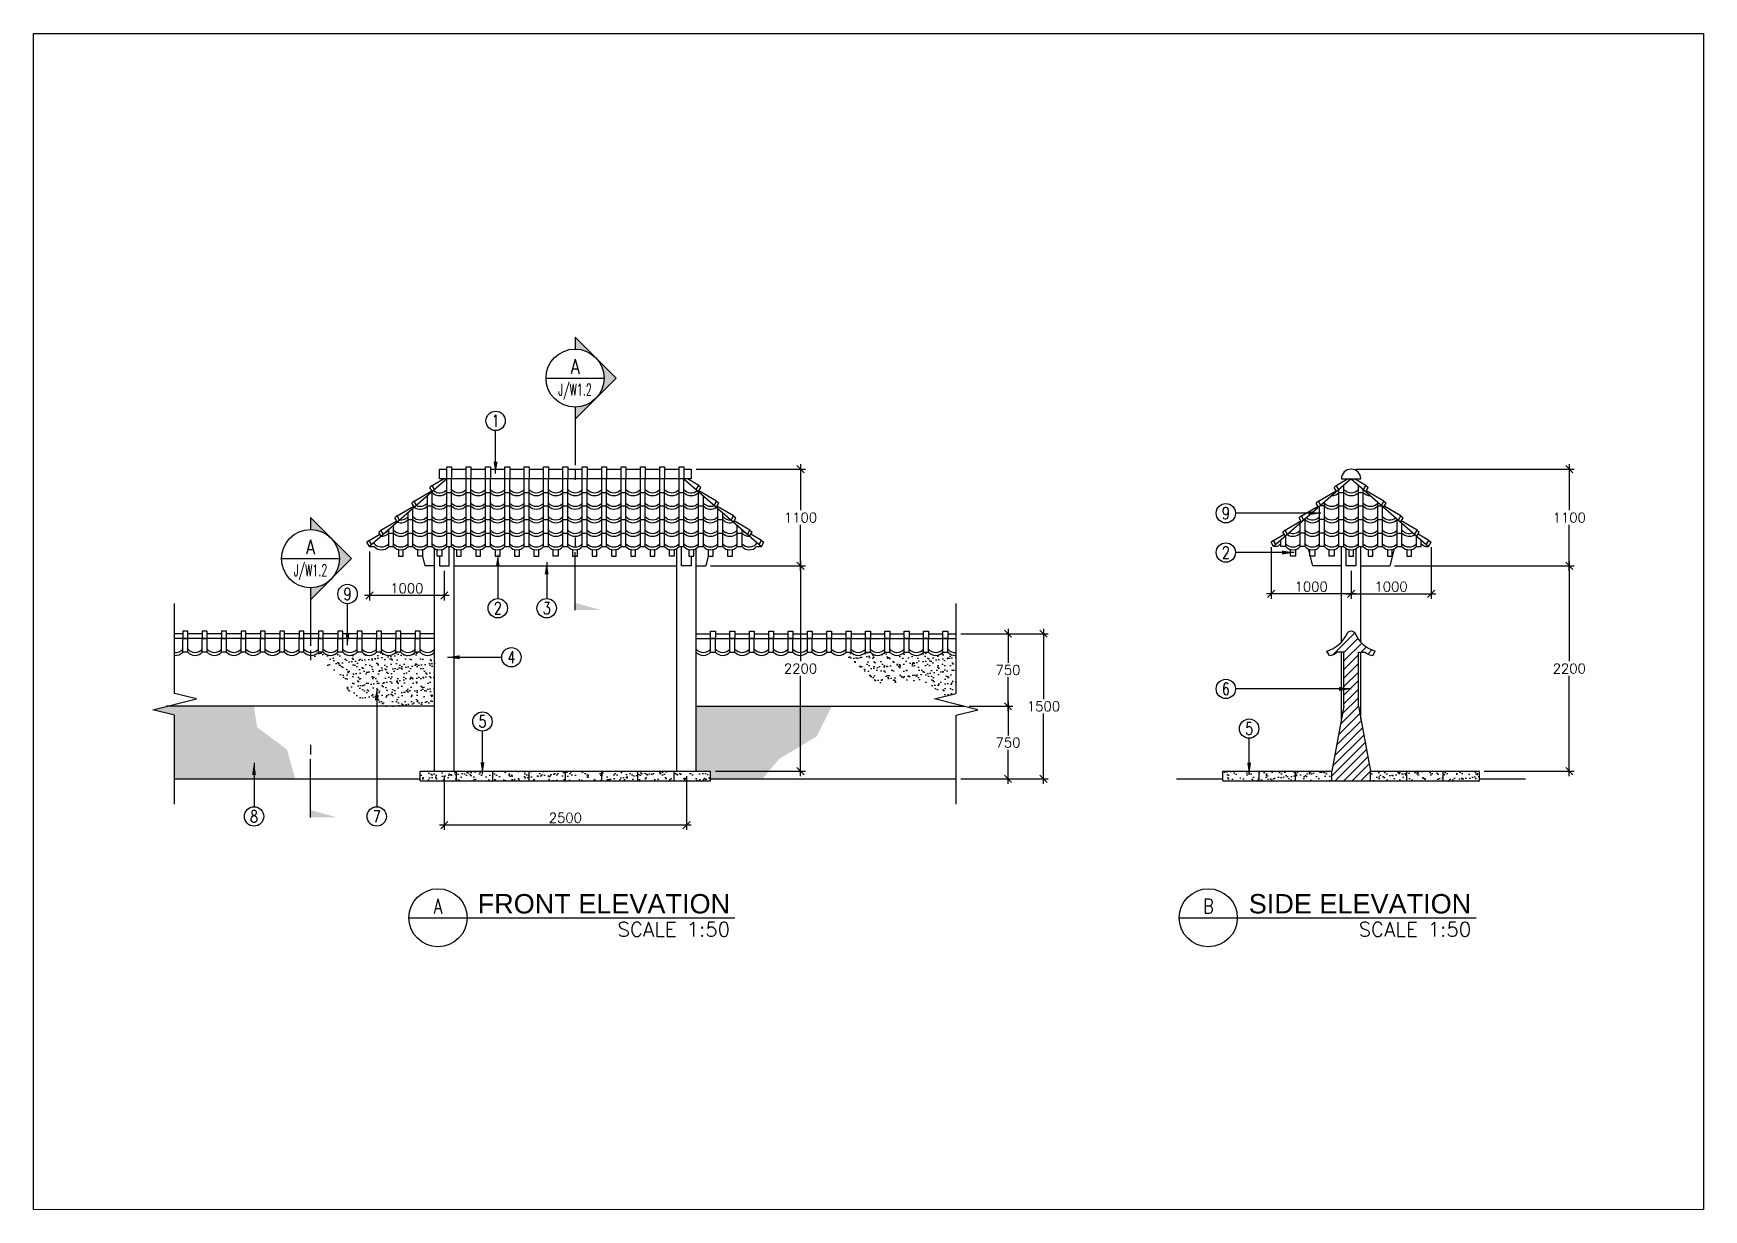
# Paper-space layout 'Layout1' of a CAD drawing. Extents: x 769 to 1114, y 53 to 296.
# The model-space entities are those that its viewports show. They can reach past a viewport. Long polylines and large blocks are cut down to what shows.
import ezdxf
from ezdxf.enums import TextEntityAlignment as Align

# ---------------------------------------------------------------- set-up
doc = ezdxf.new("R2010")
doc.units = 0
doc.header["$LTSCALE"] = 10
doc.header["$MEASUREMENT"] = 0
doc.header["$PDMODE"] = 34
doc.header["$PDSIZE"] = -10
doc.layers.get('0').update_dxf_attribs({"linetype": 'CONTINUOUS'})
doc.layers.get('DEFPOINTS').update_dxf_attribs({"linetype": 'CONTINUOUS'})
for name, color, linetype in [('AC-DETL-01', 7, 'CONTINUOUS'), ('AC-DETL-02', 2, 'CONTINUOUS'), ('AC-DETL-03', 2, 'CONTINUOUS'), ('AC-DETL-04', 3, 'CONTINUOUS'), ('AC-VIEWS', 2, 'CONTINUOUS')]:
    doc.layers.add(name, color=color, linetype=linetype)
doc.styles.add('ARIAL', font='ARIAL.TTF')
doc.styles.add('ROMANS', font='romans')
doc.dimstyles.new('DIM-50', dxfattribs={"dimscale": 50, "dimtxt": 2, "dimasz": 1.5, "dimexe": 1, "dimexo": 1, "dimgap": 0.5, "dimtad": 1, "dimtih": 1, "dimtoh": 1, "dimdec": 0, "dimtxsty": 'ROMANS', "dimblk1": 'OBLIQUE', "dimblk2": 'OBLIQUE', "dimsah": 1, "dimcen": 2, "dimdle": 1, "dimazin": 3, "dimtfac": 0.5, "dimtdec": 4, "dimtofl": 0, "dimtmove": 0, "dimatfit": 3, "dimtolj": 1, "dimtzin": 0})
doc.dimstyles.new('LEAD-50', dxfattribs={"dimscale": 50, "dimtxt": 2, "dimasz": 2.5, "dimexe": 1, "dimexo": 1, "dimgap": 0.5, "dimtad": 1, "dimtih": 1, "dimtoh": 1, "dimdec": 0, "dimtxsty": 'ROMANS', "dimcen": 2, "dimazin": 3, "dimtfac": 0.5, "dimtdec": 4, "dimtofl": 0, "dimtmove": 0, "dimatfit": 3, "dimtolj": 1, "dimtzin": 0})
pattern_1 = [(359.996, (-15719, -2110.4), (-224.2373, 224.2373), [70.71, -20557.67]), (359.996, (-15424.33, -1815.74), (-224.2373, 224.2373), [70.71, -20557.67]), (359.996, (-15129.66, -1521.07), (-224.2373, 224.2373), [70.71, -20557.67]), (359.996, (-14835, -1226.4), (-224.2373, 224.2373), [70.71, -20557.67]), (359.996, (-14540.32, -931.73), (-224.2373, 224.2373), [70.71, -20557.67]), (359.996, (-14245.65, -637.06), (-224.2373, 224.2373), [70.71, -20557.67]), (359.996, (-13950.98, -342.39), (-224.2373, 224.2373), [70.71, -20557.67]), (359.996, (-13656.3, -47.72), (-224.2373, 224.2373), [70.71, -20557.67]), (359.996, (-13361.64, 246.95), (-224.2373, 224.2373), [70.71, -20557.67]), (359.996, (-13066.97, 541.62), (-224.2373, 224.2373), [70.71, -20557.67]), (359.996, (-12772.3, 836.3), (-224.2373, 224.2373), [70.71, -20557.67]), (359.996, (-12477.63, 1130.97), (-224.2373, 224.2373), [70.71, -20557.67]), (359.996, (-12182.96, 1425.64), (-224.2373, 224.2373), [70.71, -20557.67]), (359.996, (-11888.3, 1720.3), (-224.2373, 224.2373), [70.71, -20557.67]), (359.996, (-11593.62, 2014.98), (-224.2373, 224.2373), [70.71, -20557.67]), (359.996, (-11298.95, 2309.65), (-224.2373, 224.2373), [70.71, -20557.67]), (359.996, (-11004.28, 2604.32), (-224.2373, 224.2373), [70.71, -20557.67]), (359.996, (-10709.6, 2898.99), (-224.2373, 224.2373), [70.71, -20557.67]), (359.996, (-10414.94, 3193.66), (-224.2373, 224.2373), [70.71, -20557.67]), (359.996, (-10120.27, 3488.33), (-224.2373, 224.2373), [70.71, -20557.67]), (359.996, (-9825.6, 3783), (-224.2373, 224.2373), [70.71, -20557.67]), (359.996, (-9530.93, 4077.67), (-224.2373, 224.2373), [70.71, -20557.67]), (359.996, (-9236.26, 4372.34), (-224.2373, 224.2373), [70.71, -20557.67]), (359.996, (-8941.59, 4667), (-224.2373, 224.2373), [70.71, -20557.67]), (359.996, (-8646.91, 4961.68), (-224.2373, 224.2373), [70.71, -20557.67]), (359.996, (-8352.24, 5256.35), (-224.2373, 224.2373), [70.71, -20557.67]), (359.996, (-8057.57, 5551.02), (-224.2373, 224.2373), [70.71, -20557.67]), (359.996, (-7762.9, 5845.7), (-224.2373, 224.2373), [70.71, -20557.67]), (359.996, (-7468.23, 6140.36), (-224.2373, 224.2373), [70.71, -20557.67]), (359.996, (-7173.56, 6435.03), (-224.2373, 224.2373), [70.71, -20557.67]), (359.996, (-6878.9, 6729.7), (-224.2373, 224.2373), [70.71, -20557.67]), (359.996, (-6584.22, 7024.37), (-224.2373, 224.2373), [70.71, -20557.67]), (359.996, (-6289.55, 7319.04), (-224.2373, 224.2373), [70.71, -20557.67]), (359.996, (-5994.88, 7613.71), (-224.2373, 224.2373), [70.71, -20557.67]), (359.996, (-5700.21, 7908.38), (-224.2373, 224.2373), [70.71, -20557.67]), (90.004, (-15648.3, -2110.4), (-224.2373, 224.2373), [70.71, -20557.67]), (90.004, (-15353.62, -1815.74), (-224.2373, 224.2373), [70.71, -20557.67]), (90.004, (-15058.95, -1521.07), (-224.2373, 224.2373), [70.71, -20557.67]), (90.004, (-14764.28, -1226.4), (-224.2373, 224.2373), [70.71, -20557.67]), (90.004, (-14469.61, -931.73), (-224.2373, 224.2373), [70.71, -20557.67]), (90.004, (-14174.94, -637.06), (-224.2373, 224.2373), [70.71, -20557.67]), (90.004, (-13880.27, -342.39), (-224.2373, 224.2373), [70.71, -20557.67]), (90.004, (-13585.6, -47.72), (-224.2373, 224.2373), [70.71, -20557.67]), (90.004, (-13290.93, 246.95), (-224.2373, 224.2373), [70.71, -20557.67]), (90.004, (-12996.26, 541.62), (-224.2373, 224.2373), [70.71, -20557.67]), (90.004, (-12701.6, 836.3), (-224.2373, 224.2373), [70.71, -20557.67]), (90.004, (-12406.92, 1130.97), (-224.2373, 224.2373), [70.71, -20557.67]), (90.004, (-12112.25, 1425.64), (-224.2373, 224.2373), [70.71, -20557.67]), (90.004, (-11817.58, 1720.3), (-224.2373, 224.2373), [70.71, -20557.67]), (90.004, (-11522.9, 2014.98), (-224.2373, 224.2373), [70.71, -20557.67]), (90.004, (-11228.24, 2309.65), (-224.2373, 224.2373), [70.71, -20557.67]), (90.004, (-10933.57, 2604.32), (-224.2373, 224.2373), [70.71, -20557.67]), (90.004, (-10638.9, 2898.99), (-224.2373, 224.2373), [70.71, -20557.67]), (90.004, (-10344.23, 3193.66), (-224.2373, 224.2373), [70.71, -20557.67]), (90.004, (-10049.56, 3488.33), (-224.2373, 224.2373), [70.71, -20557.67]), (90.004, (-9754.89, 3783), (-224.2373, 224.2373), [70.71, -20557.67]), (90.004, (-9460.22, 4077.67), (-224.2373, 224.2373), [70.71, -20557.67]), (90.004, (-9165.54, 4372.34), (-224.2373, 224.2373), [70.71, -20557.67]), (90.004, (-8870.87, 4667), (-224.2373, 224.2373), [70.71, -20557.67]), (90.004, (-8576.2, 4961.68), (-224.2373, 224.2373), [70.71, -20557.67]), (90.004, (-8281.53, 5256.35), (-224.2373, 224.2373), [70.71, -20557.67]), (90.004, (-7986.86, 5551.02), (-224.2373, 224.2373), [70.71, -20557.67]), (90.004, (-7692.2, 5845.7), (-224.2373, 224.2373), [70.71, -20557.67]), (90.004, (-7397.52, 6140.36), (-224.2373, 224.2373), [70.71, -20557.67]), (90.004, (-7102.85, 6435.03), (-224.2373, 224.2373), [70.71, -20557.67]), (90.004, (-6808.18, 6729.7), (-224.2373, 224.2373), [70.71, -20557.67]), (90.004, (-6513.51, 7024.37), (-224.2373, 224.2373), [70.71, -20557.67]), (90.004, (-6218.84, 7319.04), (-224.2373, 224.2373), [70.71, -20557.67]), (90.004, (-5924.17, 7613.71), (-224.2373, 224.2373), [70.71, -20557.67]), (90.004, (-5629.5, 7908.38), (-224.2373, 224.2373), [70.71, -20557.67]), (108.4324, (-15612.94, -2110.41), (-224.2373, 224.2373), [55.9, -40009.18]), (108.4324, (-15318.27, -1815.74), (-224.2373, 224.2373), [55.9, -40009.18]), (108.4324, (-15023.6, -1521.07), (-224.2373, 224.2373), [55.9, -40009.18]), (108.4324, (-14728.93, -1226.4), (-224.2373, 224.2373), [55.9, -40009.18]), (108.4324, (-14434.26, -931.73), (-224.2373, 224.2373), [55.9, -40009.18]), (108.4324, (-14139.59, -637.06), (-224.2373, 224.2373), [55.9, -40009.18]), (108.4324, (-13844.92, -342.39), (-224.2373, 224.2373), [55.9, -40009.18]), (108.4324, (-13550.24, -47.72), (-224.2373, 224.2373), [55.9, -40009.18]), (108.4324, (-13255.57, 246.95), (-224.2373, 224.2373), [55.9, -40009.18]), (108.4324, (-12960.9, 541.62), (-224.2373, 224.2373), [55.9, -40009.18]), (108.4324, (-12666.23, 836.3), (-224.2373, 224.2373), [55.9, -40009.18]), (108.4324, (-12371.56, 1130.97), (-224.2373, 224.2373), [55.9, -40009.18]), (108.4324, (-12076.9, 1425.64), (-224.2373, 224.2373), [55.9, -40009.18]), (108.4324, (-11782.22, 1720.3), (-224.2373, 224.2373), [55.9, -40009.18]), (108.4324, (-11487.55, 2014.98), (-224.2373, 224.2373), [55.9, -40009.18]), (108.4324, (-11192.88, 2309.65), (-224.2373, 224.2373), [55.9, -40009.18]), (108.4324, (-10898.21, 2604.32), (-224.2373, 224.2373), [55.9, -40009.18]), (108.4324, (-10603.54, 2898.99), (-224.2373, 224.2373), [55.9, -40009.18]), (108.4324, (-10308.87, 3193.66), (-224.2373, 224.2373), [55.9, -40009.18]), (108.4324, (-10014.2, 3488.33), (-224.2373, 224.2373), [55.9, -40009.18]), (108.4324, (-9719.53, 3783), (-224.2373, 224.2373), [55.9, -40009.18]), (108.4324, (-9424.86, 4077.67), (-224.2373, 224.2373), [55.9, -40009.18]), (108.4324, (-9130.19, 4372.34), (-224.2373, 224.2373), [55.9, -40009.18]), (108.4324, (-8835.52, 4667.01), (-224.2373, 224.2373), [55.9, -40009.18]), (108.4324, (-8540.85, 4961.68), (-224.2373, 224.2373), [55.9, -40009.18]), (108.4324, (-8246.18, 5256.35), (-224.2373, 224.2373), [55.9, -40009.18]), (108.4324, (-7951.51, 5551.02), (-224.2373, 224.2373), [55.9, -40009.18]), (108.4324, (-7656.84, 5845.69), (-224.2373, 224.2373), [55.9, -40009.18]), (108.4324, (-7362.17, 6140.36), (-224.2373, 224.2373), [55.9, -40009.18]), (108.4324, (-7067.5, 6435.03), (-224.2373, 224.2373), [55.9, -40009.18]), (108.4324, (-6772.83, 6729.7), (-224.2373, 224.2373), [55.9, -40009.18]), (108.4324, (-6478.16, 7024.37), (-224.2373, 224.2373), [55.9, -40009.18]), (108.4324, (-6183.49, 7319.04), (-224.2373, 224.2373), [55.9, -40009.18]), (108.4324, (-5888.82, 7613.71), (-224.2373, 224.2373), [55.9, -40009.18]), (108.4324, (-5594.15, 7908.38), (-224.2373, 224.2373), [55.9, -40009.18]), (108.4324, (-5299.47, 8203.05), (-224.2373, 224.2373), [55.9, -40009.18]), (108.4324, (-5004.8, 8497.72), (-224.2373, 224.2373), [55.9, -40009.18]), (108.4324, (-4710.13, 8792.4), (-224.2373, 224.2373), [55.9, -40009.18]), (108.4324, (-4415.46, 9087.07), (-224.2373, 224.2373), [55.9, -40009.18]), (108.4324, (-4120.8, 9381.74), (-224.2373, 224.2373), [55.9, -40009.18]), (108.4324, (-3826.12, 9676.4), (-224.2373, 224.2373), [55.9, -40009.18]), (108.4324, (-3531.45, 9971.08), (-224.2373, 224.2373), [55.9, -40009.18]), (108.4324, (-3236.78, 10265.75), (-224.2373, 224.2373), [55.9, -40009.18]), (135, (-15524.55, -2022), (-294.67, -294.67), [75, -242.1195]), (135, (-15789.7, -2322.54), (-294.6703, -294.6703), [100, -217.1195]), (116.56747, (-15665.97, -2198.8), (-224.2373, 224.2373), [79.06, -46050]), (116.56747, (-15371.3, -1904.13), (-224.2373, 224.2373), [79.06, -46050]), (116.56747, (-15076.63, -1609.46), (-224.2373, 224.2373), [79.06, -46050]), (116.56747, (-14781.96, -1314.79), (-224.2373, 224.2373), [79.06, -46050]), (116.56747, (-14487.29, -1020.12), (-224.2373, 224.2373), [79.06, -46050]), (116.56747, (-14192.62, -725.45), (-224.2373, 224.2373), [79.06, -46050]), (116.56747, (-13897.95, -430.77), (-224.2373, 224.2373), [79.06, -46050]), (116.56747, (-13603.28, -136.1), (-224.2373, 224.2373), [79.06, -46050]), (116.56747, (-13308.61, 158.57), (-224.2373, 224.2373), [79.06, -46050]), (116.56747, (-13013.94, 453.24), (-224.2373, 224.2373), [79.06, -46050]), (116.56747, (-12719.27, 747.91), (-224.2373, 224.2373), [79.06, -46050]), (116.5675, (-12424.6, 1042.58), (-224.2373, 224.2373), [79.06, -46050]), (116.5675, (-12129.93, 1337.25), (-224.2373, 224.2373), [79.06, -46050]), (116.5675, (-11835.26, 1631.92), (-224.2373, 224.2373), [79.06, -46050]), (116.5675, (-11540.59, 1926.59), (-224.2373, 224.2373), [79.06, -46050]), (116.5675, (-11245.92, 2221.26), (-224.2373, 224.2373), [79.06, -46050]), (116.5675, (-10951.24, 2515.93), (-224.2373, 224.2373), [79.06, -46050]), (116.5675, (-10656.57, 2810.6), (-224.2373, 224.2373), [79.06, -46050]), (116.5675, (-10361.9, 3105.27), (-224.2373, 224.2373), [79.06, -46050]), (116.5675, (-10067.23, 3399.94), (-224.2373, 224.2373), [79.06, -46050]), (116.5675, (-9772.56, 3694.61), (-224.2373, 224.2373), [79.06, -46050]), (116.5675, (-9477.89, 3989.28), (-224.2373, 224.2373), [79.06, -46050]), (116.5675, (-9183.22, 4283.95), (-224.2373, 224.2373), [79.06, -46050]), (116.5675, (-8888.55, 4578.62), (-224.2373, 224.2373), [79.06, -46050]), (116.5675, (-8593.88, 4873.29), (-224.2373, 224.2373), [79.06, -46050]), (116.5675, (-8299.21, 5167.96), (-224.2373, 224.2373), [79.06, -46050]), (116.5675, (-8004.54, 5462.63), (-224.2373, 224.2373), [79.06, -46050]), (116.5675, (-7709.87, 5757.3), (-224.2373, 224.2373), [79.06, -46050]), (116.5675, (-7415.2, 6051.97), (-224.2373, 224.2373), [79.06, -46050]), (116.5675, (-7120.53, 6346.64), (-224.2373, 224.2373), [79.06, -46050]), (116.5675, (-6825.86, 6641.31), (-224.2373, 224.2373), [79.06, -46050]), (116.5675, (-6531.19, 6935.98), (-224.2373, 224.2373), [79.06, -46050]), (116.5675, (-6236.52, 7230.65), (-224.2373, 224.2373), [79.06, -46050]), (116.5675, (-5941.85, 7525.33), (-224.2373, 224.2373), [79.06, -46050]), (116.5675, (-5647.18, 7820), (-224.2373, 224.2373), [79.06, -46050]), (45, (-15754.36, -2322.54), (-224.2373, 224.2373), [100, -316.727]), (359.996, (-15789.71, -2322.54), (-224.2373, 224.2373), [35.36, -20593.02]), (359.996, (-15495.04, -2027.87), (-224.2373, 224.2373), [35.36, -20593.02]), (359.996, (-15200.37, -1733.2), (-224.2373, 224.2373), [35.36, -20593.02]), (359.996, (-14905.7, -1438.53), (-224.2373, 224.2373), [35.36, -20593.02]), (359.996, (-14611.03, -1143.86), (-224.2373, 224.2373), [35.36, -20593.02]), (359.996, (-14316.36, -849.2), (-224.2373, 224.2373), [35.36, -20593.02]), (359.996, (-14021.7, -554.52), (-224.2373, 224.2373), [35.36, -20593.02]), (359.996, (-13727.02, -259.85), (-224.2373, 224.2373), [35.36, -20593.02]), (359.996, (-13432.35, 34.82), (-224.2373, 224.2373), [35.36, -20593.02]), (359.996, (-13137.68, 329.5), (-224.2373, 224.2373), [35.36, -20593.02]), (359.996, (-12843, 624.16), (-224.2373, 224.2373), [35.36, -20593.02]), (359.996, (-12548.34, 918.83), (-224.2373, 224.2373), [35.36, -20593.02]), (359.996, (-12253.67, 1213.5), (-224.2373, 224.2373), [35.36, -20593.02]), (359.996, (-11959, 1508.17), (-224.2373, 224.2373), [35.36, -20593.02]), (359.996, (-11664.33, 1802.84), (-224.2373, 224.2373), [35.36, -20593.02]), (359.996, (-11369.66, 2097.51), (-224.2373, 224.2373), [35.36, -20593.02]), (359.996, (-11074.99, 2392.19), (-224.2373, 224.2373), [35.36, -20593.02]), (359.996, (-10780.32, 2686.86), (-224.2373, 224.2373), [35.36, -20593.02]), (359.996, (-10485.65, 2981.53), (-224.2373, 224.2373), [35.36, -20593.02]), (359.996, (-10190.98, 3276.2), (-224.2373, 224.2373), [35.36, -20593.02]), (359.996, (-9896.3, 3570.87), (-224.2373, 224.2373), [35.36, -20593.02]), (359.996, (-9601.64, 3865.54), (-224.2373, 224.2373), [35.36, -20593.02]), (359.996, (-9306.97, 4160.2), (-224.2373, 224.2373), [35.36, -20593.02]), (359.996, (-9012.3, 4454.88), (-224.2373, 224.2373), [35.36, -20593.02]), (359.996, (-8717.63, 4749.55), (-224.2373, 224.2373), [35.36, -20593.02]), (359.996, (-8422.96, 5044.22), (-224.2373, 224.2373), [35.36, -20593.02]), (359.996, (-8128.28, 5338.9), (-224.2373, 224.2373), [35.36, -20593.02]), (359.996, (-7833.61, 5633.56), (-224.2373, 224.2373), [35.36, -20593.02]), (359.996, (-7538.94, 5928.23), (-224.2373, 224.2373), [35.36, -20593.02]), (359.996, (-7244.27, 6222.9), (-224.2373, 224.2373), [35.36, -20593.02]), (359.996, (-6949.6, 6517.57), (-224.2373, 224.2373), [35.36, -20593.02]), (359.996, (-6654.93, 6812.24), (-224.2373, 224.2373), [35.36, -20593.02]), (359.996, (-6360.26, 7106.9), (-224.2373, 224.2373), [35.36, -20593.02]), (359.996, (-6065.6, 7401.58), (-224.2373, 224.2373), [35.36, -20593.02]), (359.996, (-5770.92, 7696.25), (-224.2373, 224.2373), [35.36, -20593.02]), (135, (-15595.26, -2163.44), (-294.67, -294.67), [50, -267.1194]), (45, (-15612.94, -2181.12), (-224.2373, 224.2373), [25, -391.727]), (359.996, (-15665.97, -2128.09), (-224.2373, 224.2373), [35.36, -20593.02]), (359.996, (-15371.3, -1833.42), (-224.2373, 224.2373), [35.36, -20593.02]), (359.996, (-15076.63, -1538.75), (-224.2373, 224.2373), [35.36, -20593.02]), (359.996, (-14781.96, -1244.08), (-224.2373, 224.2373), [35.36, -20593.02]), (359.996, (-14487.3, -949.4), (-224.2373, 224.2373), [35.36, -20593.02]), (359.996, (-14192.62, -654.73), (-224.2373, 224.2373), [35.36, -20593.02]), (359.996, (-13897.95, -360.06), (-224.2373, 224.2373), [35.36, -20593.02]), (359.996, (-13603.28, -65.4), (-224.2373, 224.2373), [35.36, -20593.02]), (359.996, (-13308.6, 229.28), (-224.2373, 224.2373), [35.36, -20593.02]), (359.996, (-13013.94, 523.95), (-224.2373, 224.2373), [35.36, -20593.02]), (359.996, (-12719.27, 818.62), (-224.2373, 224.2373), [35.36, -20593.02]), (359.996, (-12424.6, 1113.29), (-224.2373, 224.2373), [35.36, -20593.02]), (359.996, (-12129.93, 1407.96), (-224.2373, 224.2373), [35.36, -20593.02]), (359.996, (-11835.26, 1702.63), (-224.2373, 224.2373), [35.36, -20593.02]), (359.996, (-11540.59, 1997.3), (-224.2373, 224.2373), [35.36, -20593.02]), (359.996, (-11245.92, 2291.97), (-224.2373, 224.2373), [35.36, -20593.02]), (359.996, (-10951.24, 2586.64), (-224.2373, 224.2373), [35.36, -20593.02]), (359.996, (-10656.57, 2881.3), (-224.2373, 224.2373), [35.36, -20593.02]), (359.996, (-10361.9, 3175.98), (-224.2373, 224.2373), [35.36, -20593.02]), (359.996, (-10067.23, 3470.65), (-224.2373, 224.2373), [35.36, -20593.02]), (359.996, (-9772.56, 3765.32), (-224.2373, 224.2373), [35.36, -20593.02]), (359.996, (-9477.9, 4060), (-224.2373, 224.2373), [35.36, -20593.02]), (359.996, (-9183.22, 4354.66), (-224.2373, 224.2373), [35.36, -20593.02]), (359.996, (-8888.55, 4649.33), (-224.2373, 224.2373), [35.36, -20593.02]), (359.996, (-8593.88, 4944), (-224.2373, 224.2373), [35.36, -20593.02]), (359.996, (-8299.21, 5238.67), (-224.2373, 224.2373), [35.36, -20593.02]), (359.996, (-8004.54, 5533.34), (-224.2373, 224.2373), [35.36, -20593.02]), (359.996, (-7709.87, 5828.01), (-224.2373, 224.2373), [35.36, -20593.02]), (359.996, (-7415.2, 6122.68), (-224.2373, 224.2373), [35.36, -20593.02]), (359.996, (-7120.53, 6417.35), (-224.2373, 224.2373), [35.36, -20593.02]), (359.996, (-6825.86, 6712.02), (-224.2373, 224.2373), [35.36, -20593.02]), (359.996, (-6531.2, 7006.7), (-224.2373, 224.2373), [35.36, -20593.02]), (359.996, (-6236.52, 7301.37), (-224.2373, 224.2373), [35.36, -20593.02]), (359.996, (-5941.85, 7596.04), (-224.2373, 224.2373), [35.36, -20593.02]), (359.996, (-5647.18, 7890.7), (-224.2373, 224.2373), [35.36, -20593.02]), (90.004, (-15665.97, -2163.44), (-224.2373, 224.2373), [35.36, -20593.02]), (90.004, (-15371.3, -1868.77), (-224.2373, 224.2373), [35.36, -20593.02]), (90.004, (-15076.63, -1574.1), (-224.2373, 224.2373), [35.36, -20593.02]), (90.004, (-14781.96, -1279.43), (-224.2373, 224.2373), [35.36, -20593.02]), (90.004, (-14487.3, -984.76), (-224.2373, 224.2373), [35.36, -20593.02]), (90.004, (-14192.62, -690.1), (-224.2373, 224.2373), [35.36, -20593.02]), (90.004, (-13897.95, -395.42), (-224.2373, 224.2373), [35.36, -20593.02]), (90.004, (-13603.28, -100.75), (-224.2373, 224.2373), [35.36, -20593.02]), (90.004, (-13308.6, 193.92), (-224.2373, 224.2373), [35.36, -20593.02]), (90.004, (-13013.94, 488.6), (-224.2373, 224.2373), [35.36, -20593.02]), (90.004, (-12719.27, 783.26), (-224.2373, 224.2373), [35.36, -20593.02]), (90.004, (-12424.6, 1077.93), (-224.2373, 224.2373), [35.36, -20593.02]), (90.004, (-12129.93, 1372.6), (-224.2373, 224.2373), [35.36, -20593.02]), (90.004, (-11835.26, 1667.27), (-224.2373, 224.2373), [35.36, -20593.02]), (90.004, (-11540.59, 1961.94), (-224.2373, 224.2373), [35.36, -20593.02]), (90.004, (-11245.92, 2256.61), (-224.2373, 224.2373), [35.36, -20593.02]), (90.004, (-10951.24, 2551.28), (-224.2373, 224.2373), [35.36, -20593.02]), (90.004, (-10656.57, 2845.95), (-224.2373, 224.2373), [35.36, -20593.02]), (90.004, (-10361.9, 3140.63), (-224.2373, 224.2373), [35.36, -20593.02]), (90.004, (-10067.23, 3435.3), (-224.2373, 224.2373), [35.36, -20593.02]), (90.004, (-9772.56, 3729.97), (-224.2373, 224.2373), [35.36, -20593.02]), (90.004, (-9477.9, 4024.64), (-224.2373, 224.2373), [35.36, -20593.02]), (90.004, (-9183.22, 4319.3), (-224.2373, 224.2373), [35.36, -20593.02]), (90.004, (-8888.55, 4613.98), (-224.2373, 224.2373), [35.36, -20593.02]), (90.004, (-8593.88, 4908.65), (-224.2373, 224.2373), [35.36, -20593.02]), (90.004, (-8299.21, 5203.32), (-224.2373, 224.2373), [35.36, -20593.02]), (90.004, (-8004.54, 5497.99), (-224.2373, 224.2373), [35.36, -20593.02]), (90.004, (-7709.87, 5792.66), (-224.2373, 224.2373), [35.36, -20593.02]), (90.004, (-7415.2, 6087.33), (-224.2373, 224.2373), [35.36, -20593.02]), (90.004, (-7120.53, 6382), (-224.2373, 224.2373), [35.36, -20593.02]), (90.004, (-6825.86, 6676.67), (-224.2373, 224.2373), [35.36, -20593.02]), (90.004, (-6531.2, 6971.34), (-224.2373, 224.2373), [35.36, -20593.02]), (90.004, (-6236.52, 7266), (-224.2373, 224.2373), [35.36, -20593.02]), (90.004, (-5941.85, 7560.68), (-224.2373, 224.2373), [35.36, -20593.02]), (90.004, (-5647.18, 7855.35), (-224.2373, 224.2373), [35.36, -20593.02]), (135, (-15648.3, -2181.1), (-294.67, -294.67), [25, -292.1194]), (359.996, (-15648.3, -2181.12), (-224.2373, 224.2373), [35.36, -20593.02]), (359.996, (-15353.62, -1886.45), (-224.2373, 224.2373), [35.36, -20593.02]), (359.996, (-15058.95, -1591.78), (-224.2373, 224.2373), [35.36, -20593.02]), (359.996, (-14764.28, -1297.1), (-224.2373, 224.2373), [35.36, -20593.02]), (359.996, (-14469.61, -1002.44), (-224.2373, 224.2373), [35.36, -20593.02]), (359.996, (-14174.94, -707.77), (-224.2373, 224.2373), [35.36, -20593.02]), (359.996, (-13880.27, -413.1), (-224.2373, 224.2373), [35.36, -20593.02]), (359.996, (-13585.6, -118.43), (-224.2373, 224.2373), [35.36, -20593.02]), (359.996, (-13290.93, 176.24), (-224.2373, 224.2373), [35.36, -20593.02]), (359.996, (-12996.26, 470.91), (-224.2373, 224.2373), [35.36, -20593.02]), (359.996, (-12701.6, 765.58), (-224.2373, 224.2373), [35.36, -20593.02]), (359.996, (-12406.92, 1060.25), (-224.2373, 224.2373), [35.36, -20593.02]), (359.996, (-12112.25, 1354.93), (-224.2373, 224.2373), [35.36, -20593.02]), (359.996, (-11817.58, 1649.6), (-224.2373, 224.2373), [35.36, -20593.02]), (359.996, (-11522.9, 1944.27), (-224.2373, 224.2373), [35.36, -20593.02]), (359.996, (-11228.24, 2238.94), (-224.2373, 224.2373), [35.36, -20593.02]), (359.996, (-10933.57, 2533.6), (-224.2373, 224.2373), [35.36, -20593.02]), (359.996, (-10638.9, 2828.28), (-224.2373, 224.2373), [35.36, -20593.02]), (359.996, (-10344.23, 3122.95), (-224.2373, 224.2373), [35.36, -20593.02]), (359.996, (-10049.56, 3417.62), (-224.2373, 224.2373), [35.36, -20593.02]), (359.996, (-9754.89, 3712.29), (-224.2373, 224.2373), [35.36, -20593.02]), (359.996, (-9460.22, 4006.96), (-224.2373, 224.2373), [35.36, -20593.02]), (359.996, (-9165.54, 4301.63), (-224.2373, 224.2373), [35.36, -20593.02]), (359.996, (-8870.87, 4596.3), (-224.2373, 224.2373), [35.36, -20593.02]), (359.996, (-8576.2, 4890.97), (-224.2373, 224.2373), [35.36, -20593.02]), (359.996, (-8281.53, 5185.64), (-224.2373, 224.2373), [35.36, -20593.02]), (359.996, (-7986.86, 5480.3), (-224.2373, 224.2373), [35.36, -20593.02]), (359.996, (-7692.2, 5774.98), (-224.2373, 224.2373), [35.36, -20593.02]), (359.996, (-7397.52, 6069.65), (-224.2373, 224.2373), [35.36, -20593.02]), (359.996, (-7102.85, 6364.32), (-224.2373, 224.2373), [35.36, -20593.02]), (359.996, (-6808.18, 6659), (-224.2373, 224.2373), [35.36, -20593.02]), (359.996, (-6513.51, 6953.66), (-224.2373, 224.2373), [35.36, -20593.02]), (359.996, (-6218.84, 7248.33), (-224.2373, 224.2373), [35.36, -20593.02]), (359.996, (-5924.17, 7543), (-224.2373, 224.2373), [35.36, -20593.02]), (359.996, (-5629.5, 7837.67), (-224.2373, 224.2373), [35.36, -20593.02]), (341.5676, (-15612.94, -2110.41), (-224.2373, 224.2373), [55.9, -40009.18]), (341.5676, (-15318.27, -1815.74), (-224.2373, 224.2373), [55.9, -40009.18]), (341.5676, (-15023.6, -1521.07), (-224.2373, 224.2373), [55.9, -40009.18]), (341.5676, (-14728.93, -1226.4), (-224.2373, 224.2373), [55.9, -40009.18]), (341.5676, (-14434.26, -931.73), (-224.2373, 224.2373), [55.9, -40009.18]), (341.5676, (-14139.59, -637.06), (-224.2373, 224.2373), [55.9, -40009.18]), (341.5676, (-13844.92, -342.39), (-224.2373, 224.2373), [55.9, -40009.18]), (341.5676, (-13550.24, -47.72), (-224.2373, 224.2373), [55.9, -40009.18]), (341.5676, (-13255.57, 246.95), (-224.2373, 224.2373), [55.9, -40009.18]), (341.5676, (-12960.9, 541.62), (-224.2373, 224.2373), [55.9, -40009.18]), (341.5676, (-12666.23, 836.3), (-224.2373, 224.2373), [55.9, -40009.18]), (341.5676, (-12371.56, 1130.97), (-224.2373, 224.2373), [55.9, -40009.18]), (341.5676, (-12076.9, 1425.64), (-224.2373, 224.2373), [55.9, -40009.18]), (341.5676, (-11782.22, 1720.3), (-224.2373, 224.2373), [55.9, -40009.18]), (341.5676, (-11487.55, 2014.98), (-224.2373, 224.2373), [55.9, -40009.18]), (341.5676, (-11192.88, 2309.65), (-224.2373, 224.2373), [55.9, -40009.18]), (341.5676, (-10898.21, 2604.32), (-224.2373, 224.2373), [55.9, -40009.18]), (341.5676, (-10603.54, 2898.99), (-224.2373, 224.2373), [55.9, -40009.18]), (341.5676, (-10308.87, 3193.66), (-224.2373, 224.2373), [55.9, -40009.18]), (341.5676, (-10014.2, 3488.33), (-224.2373, 224.2373), [55.9, -40009.18]), (341.5676, (-9719.53, 3783), (-224.2373, 224.2373), [55.9, -40009.18]), (341.5676, (-9424.86, 4077.67), (-224.2373, 224.2373), [55.9, -40009.18]), (341.5676, (-9130.19, 4372.34), (-224.2373, 224.2373), [55.9, -40009.18]), (341.5676, (-8835.52, 4667.01), (-224.2373, 224.2373), [55.9, -40009.18]), (341.5676, (-8540.85, 4961.68), (-224.2373, 224.2373), [55.9, -40009.18]), (341.5676, (-8246.18, 5256.35), (-224.2373, 224.2373), [55.9, -40009.18]), (341.5676, (-7951.51, 5551.02), (-224.2373, 224.2373), [55.9, -40009.18]), (341.5676, (-7656.84, 5845.69), (-224.2373, 224.2373), [55.9, -40009.18]), (341.5676, (-7362.17, 6140.36), (-224.2373, 224.2373), [55.9, -40009.18]), (341.5676, (-7067.5, 6435.03), (-224.2373, 224.2373), [55.9, -40009.18]), (341.5676, (-6772.83, 6729.7), (-224.2373, 224.2373), [55.9, -40009.18]), (341.5676, (-6478.16, 7024.37), (-224.2373, 224.2373), [55.9, -40009.18]), (341.5676, (-6183.49, 7319.04), (-224.2373, 224.2373), [55.9, -40009.18]), (341.5676, (-5888.82, 7613.71), (-224.2373, 224.2373), [55.9, -40009.18]), (341.5676, (-5594.15, 7908.38), (-224.2373, 224.2373), [55.9, -40009.18]), (341.5676, (-5299.47, 8203.05), (-224.2373, 224.2373), [55.9, -40009.18]), (341.5676, (-5004.8, 8497.72), (-224.2373, 224.2373), [55.9, -40009.18]), (341.5676, (-4710.13, 8792.4), (-224.2373, 224.2373), [55.9, -40009.18]), (341.5676, (-4415.46, 9087.07), (-224.2373, 224.2373), [55.9, -40009.18]), (341.5676, (-4120.8, 9381.74), (-224.2373, 224.2373), [55.9, -40009.18]), (341.5676, (-3826.12, 9676.4), (-224.2373, 224.2373), [55.9, -40009.18]), (341.5676, (-3531.45, 9971.08), (-224.2373, 224.2373), [55.9, -40009.18]), (341.5676, (-3236.78, 10265.75), (-224.2373, 224.2373), [55.9, -40009.18]), (45, (-15559.9, -2128.1), (-224.2373, 224.2373), [75, -341.727]), (108.4324, (-15506.87, -2075.05), (-224.2373, 224.2373), [55.9, -40009.18]), (108.4324, (-15212.2, -1780.38), (-224.2373, 224.2373), [55.9, -40009.18]), (108.4324, (-14917.53, -1485.71), (-224.2373, 224.2373), [55.9, -40009.18]), (108.4324, (-14622.86, -1191.04), (-224.2373, 224.2373), [55.9, -40009.18]), (108.4324, (-14328.19, -896.37), (-224.2373, 224.2373), [55.9, -40009.18]), (108.4324, (-14033.52, -601.7), (-224.2373, 224.2373), [55.9, -40009.18]), (108.4324, (-13738.85, -307.03), (-224.2373, 224.2373), [55.9, -40009.18]), (108.4324, (-13444.18, -12.36), (-224.2373, 224.2373), [55.9, -40009.18]), (108.4324, (-13149.51, 282.31), (-224.2373, 224.2373), [55.9, -40009.18]), (108.4324, (-12854.84, 576.98), (-224.2373, 224.2373), [55.9, -40009.18]), (108.4324, (-12560.17, 871.65), (-224.2373, 224.2373), [55.9, -40009.18]), (108.4324, (-12265.5, 1166.32), (-224.2373, 224.2373), [55.9, -40009.18]), (108.4324, (-11970.83, 1460.99), (-224.2373, 224.2373), [55.9, -40009.18]), (108.4324, (-11676.16, 1755.66), (-224.2373, 224.2373), [55.9, -40009.18]), (108.4324, (-11381.49, 2050.33), (-224.2373, 224.2373), [55.9, -40009.18]), (108.4324, (-11086.82, 2345), (-224.2373, 224.2373), [55.9, -40009.18]), (108.4324, (-10792.15, 2639.67), (-224.2373, 224.2373), [55.9, -40009.18]), (108.4324, (-10497.48, 2934.34), (-224.2373, 224.2373), [55.9, -40009.18]), (108.4324, (-10202.8, 3229.01), (-224.2373, 224.2373), [55.9, -40009.18]), (108.4324, (-9908.13, 3523.68), (-224.2373, 224.2373), [55.9, -40009.18]), (108.4324, (-9613.46, 3818.35), (-224.2373, 224.2373), [55.9, -40009.18]), (108.4324, (-9318.8, 4113.02), (-224.2373, 224.2373), [55.9, -40009.18]), (108.4324, (-9024.12, 4407.7), (-224.2373, 224.2373), [55.9, -40009.18]), (108.4324, (-8729.45, 4702.37), (-224.2373, 224.2373), [55.9, -40009.18]), (108.4324, (-8434.78, 4997.04), (-224.2373, 224.2373), [55.9, -40009.18]), (108.4324, (-8140.11, 5291.7), (-224.2373, 224.2373), [55.9, -40009.18]), (108.4324, (-7845.44, 5586.38), (-224.2373, 224.2373), [55.9, -40009.18]), (108.4324, (-7550.77, 5881.05), (-224.2373, 224.2373), [55.9, -40009.18]), (108.4324, (-7256.1, 6175.72), (-224.2373, 224.2373), [55.9, -40009.18]), (108.4324, (-6961.43, 6470.39), (-224.2373, 224.2373), [55.9, -40009.18]), (108.4324, (-6666.76, 6765.06), (-224.2373, 224.2373), [55.9, -40009.18]), (108.4324, (-6372.09, 7059.73), (-224.2373, 224.2373), [55.9, -40009.18]), (108.4324, (-6077.42, 7354.4), (-224.2373, 224.2373), [55.9, -40009.18]), (108.4324, (-5782.75, 7649.07), (-224.2373, 224.2373), [55.9, -40009.18]), (108.4324, (-5488.08, 7943.74), (-224.2373, 224.2373), [55.9, -40009.18]), (108.4324, (-5193.41, 8238.41), (-224.2373, 224.2373), [55.9, -40009.18]), (108.4324, (-4898.74, 8533.08), (-224.2373, 224.2373), [55.9, -40009.18]), (108.4324, (-4604.07, 8827.75), (-224.2373, 224.2373), [55.9, -40009.18]), (108.4324, (-4309.4, 9122.42), (-224.2373, 224.2373), [55.9, -40009.18]), (108.4324, (-4014.73, 9417.09), (-224.2373, 224.2373), [55.9, -40009.18]), (108.4324, (-3720.06, 9711.76), (-224.2373, 224.2373), [55.9, -40009.18]), (108.4324, (-3425.39, 10006.43), (-224.2373, 224.2373), [55.9, -40009.18]), (108.4324, (-3130.72, 10301.1), (-224.2373, 224.2373), [55.9, -40009.18]), (71.5683, (-15683.65, -2251.83), (294.6704, 294.6704), [55.9, -16251.574]), (71.5683, (-15907.89, -2027.6), (294.6704, 294.6704), [55.9, -16251.574]), (71.5683, (-16132.12, -1803.36), (294.6704, 294.6704), [55.9, -16251.574]), (71.5683, (-16356.36, -1579.12), (294.6704, 294.6704), [55.9, -16251.574]), (71.5683, (-16580.6, -1354.88), (294.6704, 294.6704), [55.9, -16251.574]), (71.5683, (-16804.83, -1130.64), (294.6704, 294.6704), [55.9, -16251.574]), (71.5683, (-17029.07, -906.4), (294.6704, 294.6704), [55.9, -16251.574]), (71.5683, (-17253.31, -682.17), (294.6704, 294.6704), [55.9, -16251.574]), (71.5683, (-17477.55, -457.93), (294.6704, 294.6704), [55.9, -16251.574]), (71.5683, (-17701.78, -233.7), (294.6704, 294.6704), [55.9, -16251.574]), (71.5683, (-17926.02, -9.46), (294.6704, 294.6704), [55.9, -16251.574]), (71.5683, (-18150.26, 214.78), (294.6704, 294.6704), [55.9, -16251.574]), (71.5683, (-18374.5, 439.02), (294.6704, 294.6704), [55.9, -16251.574]), (71.5683, (-18598.73, 663.25), (294.6704, 294.6704), [55.9, -16251.574]), (71.5683, (-18822.97, 887.5), (294.6704, 294.6704), [55.9, -16251.574]), (71.5683, (-19047.2, 1111.73), (294.6704, 294.6704), [55.9, -16251.574]), (71.5683, (-19271.45, 1335.97), (294.6704, 294.6704), [55.9, -16251.574]), (71.5683, (-19495.68, 1560.2), (294.6704, 294.6704), [55.9, -16251.574]), (71.5683, (-19719.92, 1784.44), (294.6704, 294.6704), [55.9, -16251.574]), (71.5683, (-19944.16, 2008.68), (294.6704, 294.6704), [55.9, -16251.574]), (71.5683, (-20168.4, 2232.92), (294.6704, 294.6704), [55.9, -16251.574]), (71.5683, (-20392.63, 2457.15), (294.6704, 294.6704), [55.9, -16251.574]), (71.5683, (-20616.87, 2681.4), (294.6704, 294.6704), [55.9, -16251.574]), (108.4324, (-15842.75, -2128.09), (-224.2373, 224.2373), [55.9, -40009.18]), (108.4324, (-15548.08, -1833.42), (-224.2373, 224.2373), [55.9, -40009.18]), (108.4324, (-15253.4, -1538.75), (-224.2373, 224.2373), [55.9, -40009.18]), (108.4324, (-14958.74, -1244.08), (-224.2373, 224.2373), [55.9, -40009.18]), (108.4324, (-14664.07, -949.4), (-224.2373, 224.2373), [55.9, -40009.18]), (108.4324, (-14369.4, -654.73), (-224.2373, 224.2373), [55.9, -40009.18]), (108.4324, (-14074.73, -360.06), (-224.2373, 224.2373), [55.9, -40009.18]), (108.4324, (-13780.05, -65.4), (-224.2373, 224.2373), [55.9, -40009.18]), (108.4324, (-13485.38, 229.28), (-224.2373, 224.2373), [55.9, -40009.18]), (108.4324, (-13190.71, 523.95), (-224.2373, 224.2373), [55.9, -40009.18]), (108.4324, (-12896.04, 818.62), (-224.2373, 224.2373), [55.9, -40009.18]), (108.4324, (-12601.37, 1113.29), (-224.2373, 224.2373), [55.9, -40009.18]), (108.4324, (-12306.7, 1407.96), (-224.2373, 224.2373), [55.9, -40009.18]), (108.4324, (-12012.03, 1702.63), (-224.2373, 224.2373), [55.9, -40009.18]), (108.4324, (-11717.36, 1997.3), (-224.2373, 224.2373), [55.9, -40009.18]), (108.4324, (-11422.69, 2291.97), (-224.2373, 224.2373), [55.9, -40009.18]), (108.4324, (-11128.02, 2586.64), (-224.2373, 224.2373), [55.9, -40009.18]), (108.4324, (-10833.35, 2881.31), (-224.2373, 224.2373), [55.9, -40009.18]), (108.4324, (-10538.68, 3175.98), (-224.2373, 224.2373), [55.9, -40009.18]), (108.4324, (-10244.01, 3470.65), (-224.2373, 224.2373), [55.9, -40009.18]), (108.4324, (-9949.34, 3765.32), (-224.2373, 224.2373), [55.9, -40009.18]), (108.4324, (-9654.67, 4059.99), (-224.2373, 224.2373), [55.9, -40009.18]), (108.4324, (-9360, 4354.66), (-224.2373, 224.2373), [55.9, -40009.18]), (108.4324, (-9065.33, 4649.33), (-224.2373, 224.2373), [55.9, -40009.18]), (108.4324, (-8770.66, 4944), (-224.2373, 224.2373), [55.9, -40009.18]), (108.4324, (-8475.99, 5238.67), (-224.2373, 224.2373), [55.9, -40009.18]), (108.4324, (-8181.32, 5533.34), (-224.2373, 224.2373), [55.9, -40009.18]), (108.4324, (-7886.65, 5828.01), (-224.2373, 224.2373), [55.9, -40009.18]), (108.4324, (-7591.98, 6122.68), (-224.2373, 224.2373), [55.9, -40009.18]), (108.4324, (-7297.3, 6417.35), (-224.2373, 224.2373), [55.9, -40009.18]), (108.4324, (-7002.64, 6712.02), (-224.2373, 224.2373), [55.9, -40009.18]), (108.4324, (-6707.97, 7006.7), (-224.2373, 224.2373), [55.9, -40009.18]), (108.4324, (-6413.3, 7301.37), (-224.2373, 224.2373), [55.9, -40009.18]), (108.4324, (-6118.63, 7596.04), (-224.2373, 224.2373), [55.9, -40009.18]), (108.4324, (-5823.96, 7890.7), (-224.2373, 224.2373), [55.9, -40009.18]), (108.4324, (-5529.28, 8185.38), (-224.2373, 224.2373), [55.9, -40009.18]), (108.4324, (-5234.61, 8480.05), (-224.2373, 224.2373), [55.9, -40009.18]), (108.4324, (-4939.94, 8774.72), (-224.2373, 224.2373), [55.9, -40009.18]), (108.4324, (-4645.27, 9069.39), (-224.2373, 224.2373), [55.9, -40009.18]), (108.4324, (-4350.6, 9364.06), (-224.2373, 224.2373), [55.9, -40009.18]), (108.4324, (-4055.93, 9658.73), (-224.2373, 224.2373), [55.9, -40009.18]), (108.4324, (-3761.26, 9953.4), (-224.2373, 224.2373), [55.9, -40009.18]), (108.4324, (-3466.59, 10248.07), (-224.2373, 224.2373), [55.9, -40009.18]), (26.5626, (-15842.75, -2163.44), (294.67036, 294.67036), [79.06, -46044.8]), (26.5626, (-16066.98, -1939.2), (294.67036, 294.67036), [79.06, -46044.8]), (26.5626, (-16291.22, -1714.97), (294.67036, 294.67036), [79.06, -46044.8]), (26.5626, (-16515.46, -1490.73), (294.67036, 294.67036), [79.06, -46044.8]), (26.5626, (-16739.7, -1266.49), (294.67036, 294.67036), [79.06, -46044.8]), (26.5626, (-16963.93, -1042.26), (294.67036, 294.67036), [79.06, -46044.8]), (26.56263, (-17188.17, -818.02), (294.67036, 294.67036), [79.06, -46044.8]), (26.56263, (-17412.41, -593.78), (294.67036, 294.67036), [79.06, -46044.8]), (26.56263, (-17636.65, -369.54), (294.67036, 294.67036), [79.06, -46044.8]), (26.56263, (-17860.88, -145.3), (294.67036, 294.67036), [79.06, -46044.8]), (26.56263, (-18085.12, 78.93), (294.67036, 294.67036), [79.06, -46044.8]), (26.56263, (-18309.36, 303.17), (294.67036, 294.67036), [79.06, -46044.8]), (26.56263, (-18533.6, 527.4), (294.67036, 294.67036), [79.06, -46044.8]), (26.56263, (-18757.83, 751.64), (294.67036, 294.67036), [79.06, -46044.8]), (26.56263, (-18982.07, 975.88), (294.67036, 294.67036), [79.06, -46044.8]), (26.56263, (-19206.31, 1200.12), (294.67036, 294.67036), [79.06, -46044.8]), (26.56263, (-19430.54, 1424.36), (294.67036, 294.67036), [79.06, -46044.8]), (26.56263, (-19654.78, 1648.59), (294.67036, 294.67036), [79.06, -46044.8]), (26.56263, (-19879.02, 1872.83), (294.67036, 294.67036), [79.06, -46044.8]), (26.56263, (-20103.26, 2097.07), (294.67036, 294.67036), [79.06, -46044.8]), (26.56263, (-20327.49, 2321.3), (294.67036, 294.67036), [79.06, -46044.8]), (26.56263, (-20551.73, 2545.54), (294.67036, 294.67036), [79.06, -46044.8]), (26.56263, (-20775.97, 2769.78), (294.67036, 294.67036), [79.06, -46044.8]), (26.56263, (-21000.2, 2994.02), (294.67036, 294.67036), [79.06, -46044.8]), (26.56263, (-21224.44, 3218.25), (294.67036, 294.67036), [79.06, -46044.8]), (26.56263, (-21448.68, 3442.49), (294.67036, 294.67036), [79.06, -46044.8]), (26.56263, (-21672.92, 3666.73), (294.67036, 294.67036), [79.06, -46044.8]), (26.56263, (-21897.15, 3890.97), (294.67036, 294.67036), [79.06, -46044.8]), (26.56263, (-22121.39, 4115.2), (294.67036, 294.67036), [79.06, -46044.8]), (26.56263, (-22345.63, 4339.44), (294.67036, 294.67036), [79.06, -46044.8]), (26.56263, (-22569.87, 4563.68), (294.67036, 294.67036), [79.06, -46044.8]), (26.56263, (-22794.1, 4787.91), (294.67036, 294.67036), [79.06, -46044.8]), (26.56263, (-23018.34, 5012.15), (294.67036, 294.67036), [79.06, -46044.8]), (26.56263, (-23242.58, 5236.39), (294.67036, 294.67036), [79.06, -46044.8]), (26.56263, (-23466.82, 5460.63), (294.67036, 294.67036), [79.06, -46044.8]), (26.56263, (-23691.05, 5684.86), (294.67036, 294.67036), [79.06, -46044.8]), (26.56263, (-23915.29, 5909.1), (294.67036, 294.67036), [79.06, -46044.8]), (26.56263, (-24139.53, 6133.34), (294.67036, 294.67036), [79.06, -46044.8]), (26.56263, (-24363.76, 6357.58), (294.67036, 294.67036), [79.06, -46044.8]), (26.56263, (-24588, 6581.81), (294.67036, 294.67036), [79.06, -46044.8]), (26.56263, (-24812.24, 6806.05), (294.67036, 294.67036), [79.06, -46044.8]), (26.56263, (-25036.48, 7030.29), (294.67036, 294.67036), [79.06, -46044.8]), (26.56263, (-25260.71, 7254.53), (294.67036, 294.67036), [79.06, -46044.8]), (26.56263, (-25484.95, 7478.76), (294.67036, 294.67036), [79.06, -46044.8]), (26.56263, (-25709.19, 7703), (294.67036, 294.67036), [79.06, -46044.8]), (26.56263, (-25933.43, 7927.24), (294.67036, 294.67036), [79.06, -46044.8]), (341.5676, (-15913.46, -2057.38), (-224.2373, 224.2373), [55.9, -40009.18]), (341.5676, (-15618.79, -1762.7), (-224.2373, 224.2373), [55.9, -40009.18]), (341.5676, (-15324.12, -1468.03), (-224.2373, 224.2373), [55.9, -40009.18]), (341.5676, (-15029.45, -1173.36), (-224.2373, 224.2373), [55.9, -40009.18]), (341.5676, (-14734.78, -878.7), (-224.2373, 224.2373), [55.9, -40009.18]), (341.5676, (-14440.1, -584.02), (-224.2373, 224.2373), [55.9, -40009.18]), (341.5676, (-14145.44, -289.35), (-224.2373, 224.2373), [55.9, -40009.18]), (341.5676, (-13850.77, 5.32), (-224.2373, 224.2373), [55.9, -40009.18]), (341.5676, (-13556.1, 299.99), (-224.2373, 224.2373), [55.9, -40009.18]), (341.5676, (-13261.42, 594.66), (-224.2373, 224.2373), [55.9, -40009.18]), (341.5676, (-12966.75, 889.33), (-224.2373, 224.2373), [55.9, -40009.18]), (341.5676, (-12672.08, 1184), (-224.2373, 224.2373), [55.9, -40009.18]), (341.5676, (-12377.41, 1478.67), (-224.2373, 224.2373), [55.9, -40009.18]), (341.5676, (-12082.74, 1773.34), (-224.2373, 224.2373), [55.9, -40009.18]), (341.5676, (-11788.07, 2068.01), (-224.2373, 224.2373), [55.9, -40009.18]), (341.5676, (-11493.4, 2362.68), (-224.2373, 224.2373), [55.9, -40009.18]), (341.5676, (-11198.73, 2657.35), (-224.2373, 224.2373), [55.9, -40009.18]), (341.5676, (-10904.06, 2952.02), (-224.2373, 224.2373), [55.9, -40009.18]), (341.5676, (-10609.39, 3246.69), (-224.2373, 224.2373), [55.9, -40009.18]), (341.5676, (-10314.72, 3541.36), (-224.2373, 224.2373), [55.9, -40009.18]), (341.5676, (-10020.05, 3836.03), (-224.2373, 224.2373), [55.9, -40009.18]), (341.5676, (-9725.38, 4130.7), (-224.2373, 224.2373), [55.9, -40009.18]), (341.5676, (-9430.71, 4425.37), (-224.2373, 224.2373), [55.9, -40009.18]), (341.5676, (-9136.04, 4720.04), (-224.2373, 224.2373), [55.9, -40009.18]), (341.5676, (-8841.37, 5014.71), (-224.2373, 224.2373), [55.9, -40009.18]), (341.5676, (-8546.7, 5309.38), (-224.2373, 224.2373), [55.9, -40009.18]), (341.5676, (-8252.03, 5604.05), (-224.2373, 224.2373), [55.9, -40009.18]), (341.5676, (-7957.36, 5898.72), (-224.2373, 224.2373), [55.9, -40009.18]), (341.5676, (-7662.69, 6193.4), (-224.2373, 224.2373), [55.9, -40009.18]), (341.5676, (-7368.02, 6488.06), (-224.2373, 224.2373), [55.9, -40009.18]), (341.5676, (-7073.35, 6782.74), (-224.2373, 224.2373), [55.9, -40009.18]), (341.5676, (-6778.68, 7077.4), (-224.2373, 224.2373), [55.9, -40009.18]), (341.5676, (-6484, 7372.08), (-224.2373, 224.2373), [55.9, -40009.18]), (341.5676, (-6189.34, 7666.75), (-224.2373, 224.2373), [55.9, -40009.18]), (341.5676, (-5894.67, 7961.42), (-224.2373, 224.2373), [55.9, -40009.18]), (341.5676, (-5600, 8256.09), (-224.2373, 224.2373), [55.9, -40009.18]), (341.5676, (-5305.32, 8550.76), (-224.2373, 224.2373), [55.9, -40009.18]), (341.5676, (-5010.65, 8845.43), (-224.2373, 224.2373), [55.9, -40009.18]), (341.5676, (-4715.98, 9140.1), (-224.2373, 224.2373), [55.9, -40009.18]), (341.5676, (-4421.31, 9434.77), (-224.2373, 224.2373), [55.9, -40009.18]), (341.5676, (-4126.64, 9729.44), (-224.2373, 224.2373), [55.9, -40009.18]), (341.5676, (-3831.97, 10024.11), (-224.2373, 224.2373), [55.9, -40009.18]), (341.5676, (-3537.3, 10318.78), (-224.2373, 224.2373), [55.9, -40009.18]), (135, (-15931.14, -2181.1), (-294.6703, -294.6703), [75, -242.1195]), (359.996, (-15931.14, -2181.12), (-224.2373, 224.2373), [35.36, -20593.02]), (359.996, (-15636.47, -1886.45), (-224.2373, 224.2373), [35.36, -20593.02]), (359.996, (-15341.8, -1591.78), (-224.2373, 224.2373), [35.36, -20593.02]), (359.996, (-15047.12, -1297.1), (-224.2373, 224.2373), [35.36, -20593.02]), (359.996, (-14752.45, -1002.44), (-224.2373, 224.2373), [35.36, -20593.02]), (359.996, (-14457.78, -707.77), (-224.2373, 224.2373), [35.36, -20593.02]), (359.996, (-14163.11, -413.1), (-224.2373, 224.2373), [35.36, -20593.02]), (359.996, (-13868.44, -118.43), (-224.2373, 224.2373), [35.36, -20593.02]), (359.996, (-13573.77, 176.24), (-224.2373, 224.2373), [35.36, -20593.02]), (359.996, (-13279.1, 470.91), (-224.2373, 224.2373), [35.36, -20593.02]), (359.996, (-12984.43, 765.58), (-224.2373, 224.2373), [35.36, -20593.02]), (359.996, (-12689.76, 1060.25), (-224.2373, 224.2373), [35.36, -20593.02]), (359.996, (-12395.1, 1354.93), (-224.2373, 224.2373), [35.36, -20593.02]), (359.996, (-12100.42, 1649.6), (-224.2373, 224.2373), [35.36, -20593.02]), (359.996, (-11805.75, 1944.27), (-224.2373, 224.2373), [35.36, -20593.02]), (359.996, (-11511.08, 2238.94), (-224.2373, 224.2373), [35.36, -20593.02]), (359.996, (-11216.4, 2533.6), (-224.2373, 224.2373), [35.36, -20593.02]), (359.996, (-10921.74, 2828.28), (-224.2373, 224.2373), [35.36, -20593.02]), (359.996, (-10627.07, 3122.95), (-224.2373, 224.2373), [35.36, -20593.02]), (359.996, (-10332.4, 3417.62), (-224.2373, 224.2373), [35.36, -20593.02]), (359.996, (-10037.73, 3712.29), (-224.2373, 224.2373), [35.36, -20593.02]), (359.996, (-9743.06, 4006.96), (-224.2373, 224.2373), [35.36, -20593.02]), (359.996, (-9448.39, 4301.63), (-224.2373, 224.2373), [35.36, -20593.02]), (359.996, (-9153.72, 4596.3), (-224.2373, 224.2373), [35.36, -20593.02]), (359.996, (-8859.05, 4890.97), (-224.2373, 224.2373), [35.36, -20593.02]), (359.996, (-8564.38, 5185.64), (-224.2373, 224.2373), [35.36, -20593.02]), (359.996, (-8269.7, 5480.3), (-224.2373, 224.2373), [35.36, -20593.02]), (359.996, (-7975.04, 5774.98), (-224.2373, 224.2373), [35.36, -20593.02]), (359.996, (-7680.37, 6069.65), (-224.2373, 224.2373), [35.36, -20593.02]), (359.996, (-7385.7, 6364.32), (-224.2373, 224.2373), [35.36, -20593.02]), (359.996, (-7091.02, 6659), (-224.2373, 224.2373), [35.36, -20593.02]), (359.996, (-6796.35, 6953.66), (-224.2373, 224.2373), [35.36, -20593.02]), (359.996, (-6501.68, 7248.33), (-224.2373, 224.2373), [35.36, -20593.02]), (359.996, (-6207.01, 7543), (-224.2373, 224.2373), [35.36, -20593.02]), (359.996, (-5912.34, 7837.67), (-224.2373, 224.2373), [35.36, -20593.02]), (45, (-15895.78, -2181.12), (-224.2373, 224.2373), [75, -341.727]), (45, (-15984.17, -2128.1), (-224.2373, 224.2373), [100, -316.727]), (108.4324, (-15860.42, -2251.83), (-224.2373, 224.2373), [55.9, -40009.18]), (108.4324, (-15565.75, -1957.16), (-224.2373, 224.2373), [55.9, -40009.18]), (108.4324, (-15271.08, -1662.49), (-224.2373, 224.2373), [55.9, -40009.18]), (108.4324, (-14976.41, -1367.82), (-224.2373, 224.2373), [55.9, -40009.18]), (108.4324, (-14681.74, -1073.15), (-224.2373, 224.2373), [55.9, -40009.18]), (108.4324, (-14387.07, -778.48), (-224.2373, 224.2373), [55.9, -40009.18]), (108.4324, (-14092.4, -483.81), (-224.2373, 224.2373), [55.9, -40009.18]), (108.4324, (-13797.73, -189.14), (-224.2373, 224.2373), [55.9, -40009.18]), (108.4324, (-13503.06, 105.53), (-224.2373, 224.2373), [55.9, -40009.18]), (108.4324, (-13208.39, 400.2), (-224.2373, 224.2373), [55.9, -40009.18]), (108.4324, (-12913.72, 694.87), (-224.2373, 224.2373), [55.9, -40009.18]), (108.4324, (-12619.05, 989.54), (-224.2373, 224.2373), [55.9, -40009.18]), (108.4324, (-12324.38, 1284.21), (-224.2373, 224.2373), [55.9, -40009.18]), (108.4324, (-12029.71, 1578.88), (-224.2373, 224.2373), [55.9, -40009.18]), (108.4324, (-11735.04, 1873.56), (-224.2373, 224.2373), [55.9, -40009.18]), (108.4324, (-11440.37, 2168.23), (-224.2373, 224.2373), [55.9, -40009.18]), (108.4324, (-11145.7, 2462.9), (-224.2373, 224.2373), [55.9, -40009.18]), (108.4324, (-10851.03, 2757.57), (-224.2373, 224.2373), [55.9, -40009.18]), (108.4324, (-10556.36, 3052.24), (-224.2373, 224.2373), [55.9, -40009.18]), (108.4324, (-10261.69, 3346.9), (-224.2373, 224.2373), [55.9, -40009.18]), (108.4324, (-9967.02, 3641.58), (-224.2373, 224.2373), [55.9, -40009.18]), (108.4324, (-9672.35, 3936.25), (-224.2373, 224.2373), [55.9, -40009.18]), (108.4324, (-9377.68, 4230.92), (-224.2373, 224.2373), [55.9, -40009.18]), (108.4324, (-9083, 4525.59), (-224.2373, 224.2373), [55.9, -40009.18]), (108.4324, (-8788.34, 4820.26), (-224.2373, 224.2373), [55.9, -40009.18]), (108.4324, (-8493.67, 5114.93), (-224.2373, 224.2373), [55.9, -40009.18]), (108.4324, (-8199, 5409.6), (-224.2373, 224.2373), [55.9, -40009.18]), (108.4324, (-7904.33, 5704.27), (-224.2373, 224.2373), [55.9, -40009.18]), (108.4324, (-7609.65, 5998.94), (-224.2373, 224.2373), [55.9, -40009.18]), (108.4324, (-7314.98, 6293.61), (-224.2373, 224.2373), [55.9, -40009.18]), (108.4324, (-7020.31, 6588.28), (-224.2373, 224.2373), [55.9, -40009.18]), (108.4324, (-6725.64, 6882.95), (-224.2373, 224.2373), [55.9, -40009.18]), (108.4324, (-6430.97, 7177.62), (-224.2373, 224.2373), [55.9, -40009.18]), (108.4324, (-6136.3, 7472.29), (-224.2373, 224.2373), [55.9, -40009.18]), (108.4324, (-5841.63, 7766.96), (-224.2373, 224.2373), [55.9, -40009.18]), (108.4324, (-5546.96, 8061.63), (-224.2373, 224.2373), [55.9, -40009.18]), (108.4324, (-5252.29, 8356.3), (-224.2373, 224.2373), [55.9, -40009.18]), (108.4324, (-4957.62, 8650.97), (-224.2373, 224.2373), [55.9, -40009.18]), (108.4324, (-4662.95, 8945.64), (-224.2373, 224.2373), [55.9, -40009.18]), (108.4324, (-4368.28, 9240.31), (-224.2373, 224.2373), [55.9, -40009.18]), (108.4324, (-4073.61, 9534.98), (-224.2373, 224.2373), [55.9, -40009.18]), (108.4324, (-3778.94, 9829.65), (-224.2373, 224.2373), [55.9, -40009.18]), (108.4324, (-3484.27, 10124.33), (-224.2373, 224.2373), [55.9, -40009.18]), (45, (-15878.1, -2198.8), (-224.2373, 224.2373), [50, -366.727]), (135, (-15807.4, -2128.1), (-294.6703, -294.6703), [50, -267.1194]), (45, (-15807.4, -2128.1), (-224.2373, 224.2373), [50, -366.727]), (341.5676, (-15825.07, -2075.05), (-224.2373, 224.2373), [55.9, -40009.18]), (341.5676, (-15530.4, -1780.38), (-224.2373, 224.2373), [55.9, -40009.18]), (341.5676, (-15235.73, -1485.71), (-224.2373, 224.2373), [55.9, -40009.18]), (341.5676, (-14941.06, -1191.04), (-224.2373, 224.2373), [55.9, -40009.18]), (341.5676, (-14646.39, -896.37), (-224.2373, 224.2373), [55.9, -40009.18]), (341.5676, (-14351.72, -601.7), (-224.2373, 224.2373), [55.9, -40009.18]), (341.5676, (-14057.05, -307.03), (-224.2373, 224.2373), [55.9, -40009.18]), (341.5676, (-13762.38, -12.36), (-224.2373, 224.2373), [55.9, -40009.18]), (341.5676, (-13467.7, 282.31), (-224.2373, 224.2373), [55.9, -40009.18]), (341.5676, (-13173.04, 576.98), (-224.2373, 224.2373), [55.9, -40009.18]), (341.5676, (-12878.37, 871.65), (-224.2373, 224.2373), [55.9, -40009.18]), (341.5676, (-12583.7, 1166.32), (-224.2373, 224.2373), [55.9, -40009.18]), (341.5676, (-12289.03, 1460.99), (-224.2373, 224.2373), [55.9, -40009.18]), (341.5676, (-11994.36, 1755.66), (-224.2373, 224.2373), [55.9, -40009.18]), (341.5676, (-11699.68, 2050.33), (-224.2373, 224.2373), [55.9, -40009.18]), (341.5676, (-11405.01, 2345), (-224.2373, 224.2373), [55.9, -40009.18]), (341.5676, (-11110.34, 2639.67), (-224.2373, 224.2373), [55.9, -40009.18]), (341.5676, (-10815.67, 2934.34), (-224.2373, 224.2373), [55.9, -40009.18]), (341.5676, (-10521, 3229.01), (-224.2373, 224.2373), [55.9, -40009.18]), (341.5676, (-10226.33, 3523.68), (-224.2373, 224.2373), [55.9, -40009.18]), (341.5676, (-9931.66, 3818.35), (-224.2373, 224.2373), [55.9, -40009.18]), (341.5676, (-9636.99, 4113.02), (-224.2373, 224.2373), [55.9, -40009.18]), (341.5676, (-9342.32, 4407.7), (-224.2373, 224.2373), [55.9, -40009.18]), (341.5676, (-9047.65, 4702.37), (-224.2373, 224.2373), [55.9, -40009.18]), (341.5676, (-8752.98, 4997.04), (-224.2373, 224.2373), [55.9, -40009.18]), (341.5676, (-8458.31, 5291.7), (-224.2373, 224.2373), [55.9, -40009.18]), (341.5676, (-8163.64, 5586.38), (-224.2373, 224.2373), [55.9, -40009.18]), (341.5676, (-7868.97, 5881.05), (-224.2373, 224.2373), [55.9, -40009.18]), (341.5676, (-7574.3, 6175.72), (-224.2373, 224.2373), [55.9, -40009.18]), (341.5676, (-7279.63, 6470.39), (-224.2373, 224.2373), [55.9, -40009.18]), (341.5676, (-6984.96, 6765.06), (-224.2373, 224.2373), [55.9, -40009.18]), (341.5676, (-6690.29, 7059.73), (-224.2373, 224.2373), [55.9, -40009.18]), (341.5676, (-6395.62, 7354.4), (-224.2373, 224.2373), [55.9, -40009.18]), (341.5676, (-6100.95, 7649.07), (-224.2373, 224.2373), [55.9, -40009.18]), (341.5676, (-5806.28, 7943.74), (-224.2373, 224.2373), [55.9, -40009.18]), (341.5676, (-5511.6, 8238.41), (-224.2373, 224.2373), [55.9, -40009.18]), (341.5676, (-5216.94, 8533.08), (-224.2373, 224.2373), [55.9, -40009.18]), (341.5676, (-4922.27, 8827.75), (-224.2373, 224.2373), [55.9, -40009.18]), (341.5676, (-4627.6, 9122.42), (-224.2373, 224.2373), [55.9, -40009.18]), (341.5676, (-4332.93, 9417.09), (-224.2373, 224.2373), [55.9, -40009.18]), (341.5676, (-4038.26, 9711.76), (-224.2373, 224.2373), [55.9, -40009.18]), (341.5676, (-3743.58, 10006.43), (-224.2373, 224.2373), [55.9, -40009.18]), (341.5676, (-3448.91, 10301.1), (-224.2373, 224.2373), [55.9, -40009.18]), (45, (-15842.75, -2092.73), (-224.2373, 224.2373), [25, -391.727]), (359.996, (-15736.68, -2022.02), (-224.2373, 224.2373), [35.36, -20593.02]), (359.996, (-15442, -1727.35), (-224.2373, 224.2373), [35.36, -20593.02]), (359.996, (-15147.34, -1432.68), (-224.2373, 224.2373), [35.36, -20593.02]), (359.996, (-14852.67, -1138), (-224.2373, 224.2373), [35.36, -20593.02]), (359.996, (-14558, -843.34), (-224.2373, 224.2373), [35.36, -20593.02]), (359.996, (-14263.33, -548.67), (-224.2373, 224.2373), [35.36, -20593.02]), (359.996, (-13968.66, -254), (-224.2373, 224.2373), [35.36, -20593.02]), (359.996, (-13673.99, 40.67), (-224.2373, 224.2373), [35.36, -20593.02]), (359.996, (-13379.32, 335.34), (-224.2373, 224.2373), [35.36, -20593.02]), (359.996, (-13084.65, 630.01), (-224.2373, 224.2373), [35.36, -20593.02]), (359.996, (-12789.98, 924.68), (-224.2373, 224.2373), [35.36, -20593.02]), (359.996, (-12495.3, 1219.35), (-224.2373, 224.2373), [35.36, -20593.02]), (359.996, (-12200.64, 1514.02), (-224.2373, 224.2373), [35.36, -20593.02]), (359.996, (-11905.97, 1808.7), (-224.2373, 224.2373), [35.36, -20593.02]), (359.996, (-11611.3, 2103.36), (-224.2373, 224.2373), [35.36, -20593.02]), (359.996, (-11316.63, 2398.04), (-224.2373, 224.2373), [35.36, -20593.02]), (359.996, (-11021.96, 2692.7), (-224.2373, 224.2373), [35.36, -20593.02]), (359.996, (-10727.29, 2987.38), (-224.2373, 224.2373), [35.36, -20593.02]), (359.996, (-10432.61, 3282.05), (-224.2373, 224.2373), [35.36, -20593.02]), (359.996, (-10137.94, 3576.72), (-224.2373, 224.2373), [35.36, -20593.02]), (359.996, (-9843.27, 3871.39), (-224.2373, 224.2373), [35.36, -20593.02]), (359.996, (-9548.6, 4166.06), (-224.2373, 224.2373), [35.36, -20593.02]), (359.996, (-9253.93, 4460.73), (-224.2373, 224.2373), [35.36, -20593.02]), (359.996, (-8959.26, 4755.4), (-224.2373, 224.2373), [35.36, -20593.02]), (359.996, (-8664.6, 5050.07), (-224.2373, 224.2373), [35.36, -20593.02]), (359.996, (-8369.92, 5344.74), (-224.2373, 224.2373), [35.36, -20593.02]), (359.996, (-8075.25, 5639.4), (-224.2373, 224.2373), [35.36, -20593.02]), (359.996, (-7780.58, 5934.08), (-224.2373, 224.2373), [35.36, -20593.02]), (359.996, (-7485.9, 6228.75), (-224.2373, 224.2373), [35.36, -20593.02]), (359.996, (-7191.24, 6523.42), (-224.2373, 224.2373), [35.36, -20593.02]), (359.996, (-6896.57, 6818.1), (-224.2373, 224.2373), [35.36, -20593.02]), (359.996, (-6601.9, 7112.76), (-224.2373, 224.2373), [35.36, -20593.02]), (359.996, (-6307.23, 7407.43), (-224.2373, 224.2373), [35.36, -20593.02]), (359.996, (-6012.56, 7702.1), (-224.2373, 224.2373), [35.36, -20593.02]), (359.996, (-5717.9, 7996.77), (-224.2373, 224.2373), [35.36, -20593.02]), (45, (-15772.04, -2057.38), (-224.2373, 224.2373), [50, -366.727]), (135, (-15719, -2110.4), (-294.67, -294.67), [75, -242.1195]), (135, (-15648.3, -2039.7), (-294.67, -294.67), [25, -292.1194]), (359.996, (-15701.33, -2022.02), (-224.2373, 224.2373), [35.36, -20593.02]), (359.996, (-15406.66, -1727.35), (-224.2373, 224.2373), [35.36, -20593.02]), (359.996, (-15111.99, -1432.68), (-224.2373, 224.2373), [35.36, -20593.02]), (359.996, (-14817.31, -1138), (-224.2373, 224.2373), [35.36, -20593.02]), (359.996, (-14522.64, -843.34), (-224.2373, 224.2373), [35.36, -20593.02]), (359.996, (-14227.97, -548.67), (-224.2373, 224.2373), [35.36, -20593.02]), (359.996, (-13933.3, -254), (-224.2373, 224.2373), [35.36, -20593.02]), (359.996, (-13638.63, 40.67), (-224.2373, 224.2373), [35.36, -20593.02]), (359.996, (-13343.96, 335.34), (-224.2373, 224.2373), [35.36, -20593.02]), (359.996, (-13049.3, 630.01), (-224.2373, 224.2373), [35.36, -20593.02]), (359.996, (-12754.62, 924.68), (-224.2373, 224.2373), [35.36, -20593.02]), (359.996, (-12459.95, 1219.35), (-224.2373, 224.2373), [35.36, -20593.02]), (359.996, (-12165.28, 1514.02), (-224.2373, 224.2373), [35.36, -20593.02]), (359.996, (-11870.61, 1808.7), (-224.2373, 224.2373), [35.36, -20593.02]), (359.996, (-11575.94, 2103.36), (-224.2373, 224.2373), [35.36, -20593.02]), (359.996, (-11281.27, 2398.04), (-224.2373, 224.2373), [35.36, -20593.02]), (359.996, (-10986.6, 2692.7), (-224.2373, 224.2373), [35.36, -20593.02]), (359.996, (-10691.93, 2987.38), (-224.2373, 224.2373), [35.36, -20593.02]), (359.996, (-10397.26, 3282.05), (-224.2373, 224.2373), [35.36, -20593.02]), (359.996, (-10102.6, 3576.72), (-224.2373, 224.2373), [35.36, -20593.02]), (359.996, (-9807.92, 3871.39), (-224.2373, 224.2373), [35.36, -20593.02]), (359.996, (-9513.25, 4166.06), (-224.2373, 224.2373), [35.36, -20593.02]), (359.996, (-9218.58, 4460.73), (-224.2373, 224.2373), [35.36, -20593.02]), (359.996, (-8923.9, 4755.4), (-224.2373, 224.2373), [35.36, -20593.02]), (359.996, (-8629.24, 5050.07), (-224.2373, 224.2373), [35.36, -20593.02]), (359.996, (-8334.57, 5344.74), (-224.2373, 224.2373), [35.36, -20593.02]), (359.996, (-8039.9, 5639.4), (-224.2373, 224.2373), [35.36, -20593.02]), (359.996, (-7745.23, 5934.08), (-224.2373, 224.2373), [35.36, -20593.02]), (359.996, (-7450.56, 6228.75), (-224.2373, 224.2373), [35.36, -20593.02]), (359.996, (-7155.89, 6523.42), (-224.2373, 224.2373), [35.36, -20593.02]), (359.996, (-6861.22, 6818.1), (-224.2373, 224.2373), [35.36, -20593.02]), (359.996, (-6566.54, 7112.76), (-224.2373, 224.2373), [35.36, -20593.02]), (359.996, (-6271.87, 7407.43), (-224.2373, 224.2373), [35.36, -20593.02]), (359.996, (-5977.2, 7702.1), (-224.2373, 224.2373), [35.36, -20593.02]), (359.996, (-5682.53, 7996.77), (-224.2373, 224.2373), [35.36, -20593.02]), (45, (-15860.42, -2004.34), (-224.2373, 224.2373), [25, -391.727]), (359.996, (-15842.75, -1986.66), (-224.2373, 224.2373), [35.36, -20593.02]), (359.996, (-15548.08, -1692), (-224.2373, 224.2373), [35.36, -20593.02]), (359.996, (-15253.4, -1397.32), (-224.2373, 224.2373), [35.36, -20593.02]), (359.996, (-14958.74, -1102.65), (-224.2373, 224.2373), [35.36, -20593.02]), (359.996, (-14664.07, -807.98), (-224.2373, 224.2373), [35.36, -20593.02]), (359.996, (-14369.4, -513.31), (-224.2373, 224.2373), [35.36, -20593.02]), (359.996, (-14074.73, -218.64), (-224.2373, 224.2373), [35.36, -20593.02]), (359.996, (-13780.05, 76.03), (-224.2373, 224.2373), [35.36, -20593.02]), (359.996, (-13485.38, 370.7), (-224.2373, 224.2373), [35.36, -20593.02]), (359.996, (-13190.71, 665.37), (-224.2373, 224.2373), [35.36, -20593.02]), (359.996, (-12896.04, 960.04), (-224.2373, 224.2373), [35.36, -20593.02]), (359.996, (-12601.37, 1254.7), (-224.2373, 224.2373), [35.36, -20593.02]), (359.996, (-12306.7, 1549.38), (-224.2373, 224.2373), [35.36, -20593.02]), (359.996, (-12012.03, 1844.05), (-224.2373, 224.2373), [35.36, -20593.02]), (359.996, (-11717.36, 2138.72), (-224.2373, 224.2373), [35.36, -20593.02]), (359.996, (-11422.7, 2433.4), (-224.2373, 224.2373), [35.36, -20593.02]), (359.996, (-11128.02, 2728.06), (-224.2373, 224.2373), [35.36, -20593.02]), (359.996, (-10833.35, 3022.73), (-224.2373, 224.2373), [35.36, -20593.02]), (359.996, (-10538.68, 3317.4), (-224.2373, 224.2373), [35.36, -20593.02]), (359.996, (-10244, 3612.07), (-224.2373, 224.2373), [35.36, -20593.02]), (359.996, (-9949.34, 3906.74), (-224.2373, 224.2373), [35.36, -20593.02]), (359.996, (-9654.67, 4201.41), (-224.2373, 224.2373), [35.36, -20593.02]), (359.996, (-9360, 4496.08), (-224.2373, 224.2373), [35.36, -20593.02]), (359.996, (-9065.33, 4790.75), (-224.2373, 224.2373), [35.36, -20593.02]), (359.996, (-8770.66, 5085.42), (-224.2373, 224.2373), [35.36, -20593.02]), (359.996, (-8475.99, 5380.1), (-224.2373, 224.2373), [35.36, -20593.02]), (359.996, (-8181.32, 5674.76), (-224.2373, 224.2373), [35.36, -20593.02]), (359.996, (-7886.65, 5969.43), (-224.2373, 224.2373), [35.36, -20593.02]), (359.996, (-7591.98, 6264.1), (-224.2373, 224.2373), [35.36, -20593.02]), (359.996, (-7297.3, 6558.78), (-224.2373, 224.2373), [35.36, -20593.02]), (359.996, (-7002.64, 6853.45), (-224.2373, 224.2373), [35.36, -20593.02]), (359.996, (-6707.97, 7148.12), (-224.2373, 224.2373), [35.36, -20593.02]), (359.996, (-6413.3, 7442.79), (-224.2373, 224.2373), [35.36, -20593.02]), (359.996, (-6118.63, 7737.46), (-224.2373, 224.2373), [35.36, -20593.02]), (359.996, (-5823.96, 8032.13), (-224.2373, 224.2373), [35.36, -20593.02]), (45, (-15648.3, -2004.34), (-224.2373, 224.2373), [25, -391.727]), (108.4324, (-15630.62, -2057.38), (-224.2373, 224.2373), [55.9, -40009.18]), (108.4324, (-15335.94, -1762.7), (-224.2373, 224.2373), [55.9, -40009.18]), (108.4324, (-15041.27, -1468.03), (-224.2373, 224.2373), [55.9, -40009.18]), (108.4324, (-14746.6, -1173.36), (-224.2373, 224.2373), [55.9, -40009.18]), (108.4324, (-14451.93, -878.7), (-224.2373, 224.2373), [55.9, -40009.18]), (108.4324, (-14157.26, -584.02), (-224.2373, 224.2373), [55.9, -40009.18]), (108.4324, (-13862.6, -289.35), (-224.2373, 224.2373), [55.9, -40009.18]), (108.4324, (-13567.92, 5.32), (-224.2373, 224.2373), [55.9, -40009.18]), (108.4324, (-13273.25, 299.99), (-224.2373, 224.2373), [55.9, -40009.18]), (108.4324, (-12978.58, 594.66), (-224.2373, 224.2373), [55.9, -40009.18]), (108.4324, (-12683.91, 889.33), (-224.2373, 224.2373), [55.9, -40009.18]), (108.4324, (-12389.24, 1184), (-224.2373, 224.2373), [55.9, -40009.18]), (108.4324, (-12094.57, 1478.67), (-224.2373, 224.2373), [55.9, -40009.18]), (108.4324, (-11799.9, 1773.34), (-224.2373, 224.2373), [55.9, -40009.18]), (108.4324, (-11505.23, 2068.01), (-224.2373, 224.2373), [55.9, -40009.18]), (108.4324, (-11210.56, 2362.68), (-224.2373, 224.2373), [55.9, -40009.18]), (108.4324, (-10915.89, 2657.35), (-224.2373, 224.2373), [55.9, -40009.18]), (108.4324, (-10621.22, 2952.02), (-224.2373, 224.2373), [55.9, -40009.18]), (108.4324, (-10326.55, 3246.69), (-224.2373, 224.2373), [55.9, -40009.18]), (108.4324, (-10031.88, 3541.36), (-224.2373, 224.2373), [55.9, -40009.18]), (108.4324, (-9737.21, 3836.03), (-224.2373, 224.2373), [55.9, -40009.18]), (108.4324, (-9442.54, 4130.7), (-224.2373, 224.2373), [55.9, -40009.18]), (108.4324, (-9147.87, 4425.37), (-224.2373, 224.2373), [55.9, -40009.18]), (108.4324, (-8853.2, 4720.04), (-224.2373, 224.2373), [55.9, -40009.18]), (108.4324, (-8558.53, 5014.71), (-224.2373, 224.2373), [55.9, -40009.18]), (108.4324, (-8263.86, 5309.38), (-224.2373, 224.2373), [55.9, -40009.18]), (108.4324, (-7969.19, 5604.05), (-224.2373, 224.2373), [55.9, -40009.18]), (108.4324, (-7674.52, 5898.72), (-224.2373, 224.2373), [55.9, -40009.18]), (108.4324, (-7379.85, 6193.4), (-224.2373, 224.2373), [55.9, -40009.18]), (108.4324, (-7085.17, 6488.06), (-224.2373, 224.2373), [55.9, -40009.18]), (108.4324, (-6790.5, 6782.74), (-224.2373, 224.2373), [55.9, -40009.18]), (108.4324, (-6495.83, 7077.4), (-224.2373, 224.2373), [55.9, -40009.18]), (108.4324, (-6201.16, 7372.08), (-224.2373, 224.2373), [55.9, -40009.18]), (108.4324, (-5906.5, 7666.75), (-224.2373, 224.2373), [55.9, -40009.18]), (108.4324, (-5611.82, 7961.42), (-224.2373, 224.2373), [55.9, -40009.18]), (108.4324, (-5317.15, 8256.09), (-224.2373, 224.2373), [55.9, -40009.18]), (108.4324, (-5022.48, 8550.76), (-224.2373, 224.2373), [55.9, -40009.18]), (108.4324, (-4727.81, 8845.43), (-224.2373, 224.2373), [55.9, -40009.18]), (108.4324, (-4433.14, 9140.1), (-224.2373, 224.2373), [55.9, -40009.18]), (108.4324, (-4138.47, 9434.77), (-224.2373, 224.2373), [55.9, -40009.18]), (108.4324, (-3843.8, 9729.44), (-224.2373, 224.2373), [55.9, -40009.18]), (108.4324, (-3549.13, 10024.11), (-224.2373, 224.2373), [55.9, -40009.18]), (108.4324, (-3254.46, 10318.78), (-224.2373, 224.2373), [55.9, -40009.18]), (18.4317, (-15630.62, -1986.66), (294.6704, 294.6704), [55.9, -16251.574]), (18.4317, (-15854.85, -1762.43), (294.6704, 294.6704), [55.9, -16251.574]), (18.4317, (-16079.09, -1538.19), (294.6704, 294.6704), [55.9, -16251.574]), (18.4317, (-16303.33, -1313.95), (294.6704, 294.6704), [55.9, -16251.574]), (18.4317, (-16527.56, -1089.72), (294.6704, 294.6704), [55.9, -16251.574]), (18.4317, (-16751.8, -865.48), (294.6704, 294.6704), [55.9, -16251.574]), (18.4317, (-16976.04, -641.24), (294.6704, 294.6704), [55.9, -16251.574]), (18.4317, (-17200.28, -417), (294.6704, 294.6704), [55.9, -16251.574]), (18.4317, (-17424.51, -192.77), (294.6704, 294.6704), [55.9, -16251.574]), (18.4317, (-17648.75, 31.47), (294.6704, 294.6704), [55.9, -16251.574]), (18.4317, (-17872.99, 255.7), (294.6704, 294.6704), [55.9, -16251.574]), (18.4317, (-18097.23, 479.95), (294.6704, 294.6704), [55.9, -16251.574]), (18.4317, (-18321.46, 704.18), (294.6704, 294.6704), [55.9, -16251.574]), (18.4317, (-18545.7, 928.42), (294.6704, 294.6704), [55.9, -16251.574]), (18.4317, (-18769.94, 1152.66), (294.6704, 294.6704), [55.9, -16251.574]), (18.4317, (-18994.17, 1376.9), (294.6704, 294.6704), [55.9, -16251.574]), (18.4317, (-19218.41, 1601.13), (294.6704, 294.6704), [55.9, -16251.574]), (18.4317, (-19442.65, 1825.37), (294.6704, 294.6704), [55.9, -16251.574]), (18.4317, (-19666.89, 2049.6), (294.6704, 294.6704), [55.9, -16251.574]), (18.4317, (-19891.12, 2273.84), (294.6704, 294.6704), [55.9, -16251.574]), (18.4317, (-20115.36, 2498.08), (294.6704, 294.6704), [55.9, -16251.574]), (18.4317, (-20339.6, 2722.32), (294.6704, 294.6704), [55.9, -16251.574]), (18.4317, (-20563.84, 2946.56), (294.6704, 294.6704), [55.9, -16251.574]), (135, (-15772.04, -2022), (-294.67, -294.67), [50, -267.1194]), (45, (-15807.4, -2057.38), (-224.2373, 224.2373), [50, -366.727]), (359.996, (-15842.75, -2057.38), (-224.2373, 224.2373), [35.36, -20593.02]), (359.996, (-15548.08, -1762.7), (-224.2373, 224.2373), [35.36, -20593.02]), (359.996, (-15253.4, -1468.03), (-224.2373, 224.2373), [35.36, -20593.02]), (359.996, (-14958.74, -1173.36), (-224.2373, 224.2373), [35.36, -20593.02]), (359.996, (-14664.07, -878.7), (-224.2373, 224.2373), [35.36, -20593.02]), (359.996, (-14369.4, -584.02), (-224.2373, 224.2373), [35.36, -20593.02]), (359.996, (-14074.73, -289.35), (-224.2373, 224.2373), [35.36, -20593.02]), (359.996, (-13780.05, 5.32), (-224.2373, 224.2373), [35.36, -20593.02]), (359.996, (-13485.38, 299.99), (-224.2373, 224.2373), [35.36, -20593.02]), (359.996, (-13190.71, 594.66), (-224.2373, 224.2373), [35.36, -20593.02]), (359.996, (-12896.04, 889.33), (-224.2373, 224.2373), [35.36, -20593.02]), (359.996, (-12601.37, 1184), (-224.2373, 224.2373), [35.36, -20593.02]), (359.996, (-12306.7, 1478.67), (-224.2373, 224.2373), [35.36, -20593.02]), (359.996, (-12012.03, 1773.34), (-224.2373, 224.2373), [35.36, -20593.02]), (359.996, (-11717.36, 2068), (-224.2373, 224.2373), [35.36, -20593.02]), (359.996, (-11422.7, 2362.68), (-224.2373, 224.2373), [35.36, -20593.02]), (359.996, (-11128.02, 2657.35), (-224.2373, 224.2373), [35.36, -20593.02]), (359.996, (-10833.35, 2952.02), (-224.2373, 224.2373), [35.36, -20593.02]), (359.996, (-10538.68, 3246.7), (-224.2373, 224.2373), [35.36, -20593.02]), (359.996, (-10244, 3541.36), (-224.2373, 224.2373), [35.36, -20593.02]), (359.996, (-9949.34, 3836.03), (-224.2373, 224.2373), [35.36, -20593.02]), (359.996, (-9654.67, 4130.7), (-224.2373, 224.2373), [35.36, -20593.02]), (359.996, (-9360, 4425.37), (-224.2373, 224.2373), [35.36, -20593.02]), (359.996, (-9065.33, 4720.04), (-224.2373, 224.2373), [35.36, -20593.02]), (359.996, (-8770.66, 5014.71), (-224.2373, 224.2373), [35.36, -20593.02]), (359.996, (-8475.99, 5309.38), (-224.2373, 224.2373), [35.36, -20593.02]), (359.996, (-8181.32, 5604.05), (-224.2373, 224.2373), [35.36, -20593.02]), (359.996, (-7886.65, 5898.72), (-224.2373, 224.2373), [35.36, -20593.02]), (359.996, (-7591.98, 6193.4), (-224.2373, 224.2373), [35.36, -20593.02]), (359.996, (-7297.3, 6488.06), (-224.2373, 224.2373), [35.36, -20593.02]), (359.996, (-7002.64, 6782.74), (-224.2373, 224.2373), [35.36, -20593.02]), (359.996, (-6707.97, 7077.4), (-224.2373, 224.2373), [35.36, -20593.02]), (359.996, (-6413.3, 7372.08), (-224.2373, 224.2373), [35.36, -20593.02]), (359.996, (-6118.63, 7666.75), (-224.2373, 224.2373), [35.36, -20593.02]), (359.996, (-5823.96, 7961.42), (-224.2373, 224.2373), [35.36, -20593.02]), (108.4324, (-15842.75, -2057.38), (-224.2373, 224.2373), [55.9, -40009.18]), (108.4324, (-15548.08, -1762.7), (-224.2373, 224.2373), [55.9, -40009.18]), (108.4324, (-15253.4, -1468.03), (-224.2373, 224.2373), [55.9, -40009.18]), (108.4324, (-14958.74, -1173.36), (-224.2373, 224.2373), [55.9, -40009.18]), (108.4324, (-14664.07, -878.7), (-224.2373, 224.2373), [55.9, -40009.18]), (108.4324, (-14369.4, -584.02), (-224.2373, 224.2373), [55.9, -40009.18]), (108.4324, (-14074.73, -289.35), (-224.2373, 224.2373), [55.9, -40009.18]), (108.4324, (-13780.05, 5.32), (-224.2373, 224.2373), [55.9, -40009.18]), (108.4324, (-13485.38, 299.99), (-224.2373, 224.2373), [55.9, -40009.18]), (108.4324, (-13190.71, 594.66), (-224.2373, 224.2373), [55.9, -40009.18]), (108.4324, (-12896.04, 889.33), (-224.2373, 224.2373), [55.9, -40009.18]), (108.4324, (-12601.37, 1184), (-224.2373, 224.2373), [55.9, -40009.18]), (108.4324, (-12306.7, 1478.67), (-224.2373, 224.2373), [55.9, -40009.18]), (108.4324, (-12012.03, 1773.34), (-224.2373, 224.2373), [55.9, -40009.18]), (108.4324, (-11717.36, 2068.01), (-224.2373, 224.2373), [55.9, -40009.18]), (108.4324, (-11422.69, 2362.68), (-224.2373, 224.2373), [55.9, -40009.18]), (108.4324, (-11128.02, 2657.35), (-224.2373, 224.2373), [55.9, -40009.18]), (108.4324, (-10833.35, 2952.02), (-224.2373, 224.2373), [55.9, -40009.18]), (108.4324, (-10538.68, 3246.69), (-224.2373, 224.2373), [55.9, -40009.18]), (108.4324, (-10244.01, 3541.36), (-224.2373, 224.2373), [55.9, -40009.18]), (108.4324, (-9949.34, 3836.03), (-224.2373, 224.2373), [55.9, -40009.18]), (108.4324, (-9654.67, 4130.7), (-224.2373, 224.2373), [55.9, -40009.18]), (108.4324, (-9360, 4425.37), (-224.2373, 224.2373), [55.9, -40009.18]), (108.4324, (-9065.33, 4720.04), (-224.2373, 224.2373), [55.9, -40009.18]), (108.4324, (-8770.66, 5014.71), (-224.2373, 224.2373), [55.9, -40009.18]), (108.4324, (-8475.99, 5309.38), (-224.2373, 224.2373), [55.9, -40009.18]), (108.4324, (-8181.32, 5604.05), (-224.2373, 224.2373), [55.9, -40009.18]), (108.4324, (-7886.65, 5898.72), (-224.2373, 224.2373), [55.9, -40009.18]), (108.4324, (-7591.98, 6193.4), (-224.2373, 224.2373), [55.9, -40009.18]), (108.4324, (-7297.3, 6488.06), (-224.2373, 224.2373), [55.9, -40009.18]), (108.4324, (-7002.64, 6782.74), (-224.2373, 224.2373), [55.9, -40009.18]), (108.4324, (-6707.97, 7077.4), (-224.2373, 224.2373), [55.9, -40009.18]), (108.4324, (-6413.3, 7372.08), (-224.2373, 224.2373), [55.9, -40009.18]), (108.4324, (-6118.63, 7666.75), (-224.2373, 224.2373), [55.9, -40009.18]), (108.4324, (-5823.96, 7961.42), (-224.2373, 224.2373), [55.9, -40009.18]), (108.4324, (-5529.28, 8256.09), (-224.2373, 224.2373), [55.9, -40009.18]), (108.4324, (-5234.61, 8550.76), (-224.2373, 224.2373), [55.9, -40009.18]), (108.4324, (-4939.94, 8845.43), (-224.2373, 224.2373), [55.9, -40009.18]), (108.4324, (-4645.27, 9140.1), (-224.2373, 224.2373), [55.9, -40009.18]), (108.4324, (-4350.6, 9434.77), (-224.2373, 224.2373), [55.9, -40009.18]), (108.4324, (-4055.93, 9729.44), (-224.2373, 224.2373), [55.9, -40009.18]), (108.4324, (-3761.26, 10024.11), (-224.2373, 224.2373), [55.9, -40009.18]), (108.4324, (-3466.59, 10318.78), (-224.2373, 224.2373), [55.9, -40009.18]), (45, (-15789.7, -1933.63), (-224.2373, 224.2373), [100, -316.727]), (108.4324, (-15772.04, -1986.66), (-224.2373, 224.2373), [55.9, -40009.18]), (108.4324, (-15477.37, -1692), (-224.2373, 224.2373), [55.9, -40009.18]), (108.4324, (-15182.7, -1397.32), (-224.2373, 224.2373), [55.9, -40009.18]), (108.4324, (-14888.03, -1102.65), (-224.2373, 224.2373), [55.9, -40009.18]), (108.4324, (-14593.36, -807.98), (-224.2373, 224.2373), [55.9, -40009.18]), (108.4324, (-14298.68, -513.31), (-224.2373, 224.2373), [55.9, -40009.18]), (108.4324, (-14004.01, -218.64), (-224.2373, 224.2373), [55.9, -40009.18]), (108.4324, (-13709.34, 76.03), (-224.2373, 224.2373), [55.9, -40009.18]), (108.4324, (-13414.67, 370.7), (-224.2373, 224.2373), [55.9, -40009.18]), (108.4324, (-13120, 665.37), (-224.2373, 224.2373), [55.9, -40009.18]), (108.4324, (-12825.33, 960.04), (-224.2373, 224.2373), [55.9, -40009.18]), (108.4324, (-12530.66, 1254.71), (-224.2373, 224.2373), [55.9, -40009.18]), (108.4324, (-12235.99, 1549.38), (-224.2373, 224.2373), [55.9, -40009.18]), (108.4324, (-11941.32, 1844.05), (-224.2373, 224.2373), [55.9, -40009.18]), (108.4324, (-11646.65, 2138.72), (-224.2373, 224.2373), [55.9, -40009.18]), (108.4324, (-11351.98, 2433.39), (-224.2373, 224.2373), [55.9, -40009.18]), (108.4324, (-11057.31, 2728.06), (-224.2373, 224.2373), [55.9, -40009.18]), (108.4324, (-10762.64, 3022.73), (-224.2373, 224.2373), [55.9, -40009.18]), (108.4324, (-10467.97, 3317.4), (-224.2373, 224.2373), [55.9, -40009.18]), (108.4324, (-10173.3, 3612.07), (-224.2373, 224.2373), [55.9, -40009.18]), (108.4324, (-9878.63, 3906.74), (-224.2373, 224.2373), [55.9, -40009.18]), (108.4324, (-9583.96, 4201.41), (-224.2373, 224.2373), [55.9, -40009.18]), (108.4324, (-9289.29, 4496.08), (-224.2373, 224.2373), [55.9, -40009.18]), (108.4324, (-8994.62, 4790.75), (-224.2373, 224.2373), [55.9, -40009.18]), (108.4324, (-8699.95, 5085.42), (-224.2373, 224.2373), [55.9, -40009.18]), (108.4324, (-8405.28, 5380.1), (-224.2373, 224.2373), [55.9, -40009.18]), (108.4324, (-8110.61, 5674.76), (-224.2373, 224.2373), [55.9, -40009.18]), (108.4324, (-7815.94, 5969.43), (-224.2373, 224.2373), [55.9, -40009.18]), (108.4324, (-7521.27, 6264.1), (-224.2373, 224.2373), [55.9, -40009.18]), (108.4324, (-7226.6, 6558.78), (-224.2373, 224.2373), [55.9, -40009.18]), (108.4324, (-6931.93, 6853.45), (-224.2373, 224.2373), [55.9, -40009.18]), (108.4324, (-6637.26, 7148.12), (-224.2373, 224.2373), [55.9, -40009.18]), (108.4324, (-6342.59, 7442.79), (-224.2373, 224.2373), [55.9, -40009.18]), (108.4324, (-6047.91, 7737.46), (-224.2373, 224.2373), [55.9, -40009.18]), (108.4324, (-5753.24, 8032.13), (-224.2373, 224.2373), [55.9, -40009.18]), (108.4324, (-5458.57, 8326.8), (-224.2373, 224.2373), [55.9, -40009.18]), (108.4324, (-5163.9, 8621.47), (-224.2373, 224.2373), [55.9, -40009.18]), (108.4324, (-4869.23, 8916.14), (-224.2373, 224.2373), [55.9, -40009.18]), (108.4324, (-4574.56, 9210.81), (-224.2373, 224.2373), [55.9, -40009.18]), (108.4324, (-4279.89, 9505.48), (-224.2373, 224.2373), [55.9, -40009.18]), (108.4324, (-3985.22, 9800.15), (-224.2373, 224.2373), [55.9, -40009.18]), (108.4324, (-3690.55, 10094.82), (-224.2373, 224.2373), [55.9, -40009.18]), (108.4324, (-3395.88, 10389.49), (-224.2373, 224.2373), [55.9, -40009.18]), (348.68634, (-15772.04, -1986.66), (-224.2373, 224.2373), [90.14, -26206.7]), (348.68634, (-15477.37, -1692), (-224.2373, 224.2373), [90.14, -26206.7]), (348.6863, (-15182.7, -1397.32), (-224.2373, 224.2373), [90.14, -26206.7]), (348.6863, (-14888.03, -1102.65), (-224.2373, 224.2373), [90.14, -26206.7]), (348.6863, (-14593.36, -807.98), (-224.2373, 224.2373), [90.14, -26206.7]), (348.6863, (-14298.68, -513.31), (-224.2373, 224.2373), [90.14, -26206.7]), (348.6863, (-14004.01, -218.64), (-224.2373, 224.2373), [90.14, -26206.7]), (348.6863, (-13709.34, 76.03), (-224.2373, 224.2373), [90.14, -26206.7]), (348.6863, (-13414.67, 370.7), (-224.2373, 224.2373), [90.14, -26206.7]), (348.6863, (-13120, 665.37), (-224.2373, 224.2373), [90.14, -26206.7]), (348.6863, (-12825.33, 960.04), (-224.2373, 224.2373), [90.14, -26206.7]), (348.6863, (-12530.66, 1254.71), (-224.2373, 224.2373), [90.14, -26206.7]), (348.6863, (-12236, 1549.38), (-224.2373, 224.2373), [90.14, -26206.7]), (348.6863, (-11941.32, 1844.05), (-224.2373, 224.2373), [90.14, -26206.7]), (348.6863, (-11646.65, 2138.72), (-224.2373, 224.2373), [90.14, -26206.7]), (348.6863, (-11351.98, 2433.39), (-224.2373, 224.2373), [90.14, -26206.7]), (348.6863, (-11057.31, 2728.06), (-224.2373, 224.2373), [90.14, -26206.7]), (348.6863, (-10762.64, 3022.73), (-224.2373, 224.2373), [90.14, -26206.7]), (348.6863, (-10467.97, 3317.4), (-224.2373, 224.2373), [90.14, -26206.7]), (348.6863, (-10173.3, 3612.07), (-224.2373, 224.2373), [90.14, -26206.7]), (348.6863, (-9878.63, 3906.74), (-224.2373, 224.2373), [90.14, -26206.7]), (348.6863, (-9583.96, 4201.41), (-224.2373, 224.2373), [90.14, -26206.7]), (348.6863, (-9289.29, 4496.08), (-224.2373, 224.2373), [90.14, -26206.7]), (348.6863, (-8994.62, 4790.75), (-224.2373, 224.2373), [90.14, -26206.7]), (348.6863, (-8699.95, 5085.42), (-224.2373, 224.2373), [90.14, -26206.7]), (348.6863, (-8405.28, 5380.1), (-224.2373, 224.2373), [90.14, -26206.7]), (348.6863, (-8110.6, 5674.76), (-224.2373, 224.2373), [90.14, -26206.7]), (348.6863, (-7815.94, 5969.43), (-224.2373, 224.2373), [90.14, -26206.7]), (348.6863, (-7521.27, 6264.1), (-224.2373, 224.2373), [90.14, -26206.7]), (348.6863, (-7226.6, 6558.78), (-224.2373, 224.2373), [90.14, -26206.7]), (348.6863, (-6931.93, 6853.45), (-224.2373, 224.2373), [90.14, -26206.7]), (348.6863, (-6637.26, 7148.12), (-224.2373, 224.2373), [90.14, -26206.7]), (348.6863, (-6342.59, 7442.79), (-224.2373, 224.2373), [90.14, -26206.7]), (348.6863, (-6047.91, 7737.46), (-224.2373, 224.2373), [90.14, -26206.7]), (348.6863, (-5753.24, 8032.13), (-224.2373, 224.2373), [90.14, -26206.7]), (45, (-15683.65, -2004.34), (-224.2373, 224.2373), [100, -316.727]), (135, (-15612.94, -1933.63), (-294.67, -294.67), [75, -242.1195]), (341.5676, (-15719, -1862.92), (-224.2373, 224.2373), [55.9, -40009.18]), (341.5676, (-15424.33, -1568.25), (-224.2373, 224.2373), [55.9, -40009.18]), (341.5676, (-15129.66, -1273.58), (-224.2373, 224.2373), [55.9, -40009.18]), (341.5676, (-14834.99, -978.91), (-224.2373, 224.2373), [55.9, -40009.18]), (341.5676, (-14540.32, -684.24), (-224.2373, 224.2373), [55.9, -40009.18]), (341.5676, (-14245.65, -389.57), (-224.2373, 224.2373), [55.9, -40009.18]), (341.5676, (-13950.98, -94.9), (-224.2373, 224.2373), [55.9, -40009.18]), (341.5676, (-13656.31, 199.77), (-224.2373, 224.2373), [55.9, -40009.18]), (341.5676, (-13361.64, 494.44), (-224.2373, 224.2373), [55.9, -40009.18]), (341.5676, (-13066.97, 789.11), (-224.2373, 224.2373), [55.9, -40009.18]), (341.5676, (-12772.3, 1083.78), (-224.2373, 224.2373), [55.9, -40009.18]), (341.5676, (-12477.63, 1378.45), (-224.2373, 224.2373), [55.9, -40009.18]), (341.5676, (-12182.96, 1673.12), (-224.2373, 224.2373), [55.9, -40009.18]), (341.5676, (-11888.29, 1967.8), (-224.2373, 224.2373), [55.9, -40009.18]), (341.5676, (-11593.62, 2262.46), (-224.2373, 224.2373), [55.9, -40009.18]), (341.5676, (-11298.95, 2557.13), (-224.2373, 224.2373), [55.9, -40009.18]), (341.5676, (-11004.28, 2851.8), (-224.2373, 224.2373), [55.9, -40009.18]), (341.5676, (-10709.61, 3146.47), (-224.2373, 224.2373), [55.9, -40009.18]), (341.5676, (-10414.94, 3441.15), (-224.2373, 224.2373), [55.9, -40009.18]), (341.5676, (-10120.27, 3735.82), (-224.2373, 224.2373), [55.9, -40009.18]), (341.5676, (-9825.6, 4030.49), (-224.2373, 224.2373), [55.9, -40009.18]), (341.5676, (-9530.93, 4325.16), (-224.2373, 224.2373), [55.9, -40009.18]), (341.5676, (-9236.26, 4619.83), (-224.2373, 224.2373), [55.9, -40009.18]), (341.5676, (-8941.59, 4914.5), (-224.2373, 224.2373), [55.9, -40009.18]), (341.5676, (-8646.91, 5209.17), (-224.2373, 224.2373), [55.9, -40009.18]), (341.5676, (-8352.24, 5503.84), (-224.2373, 224.2373), [55.9, -40009.18]), (341.5676, (-8057.57, 5798.51), (-224.2373, 224.2373), [55.9, -40009.18]), (341.5676, (-7762.9, 6093.18), (-224.2373, 224.2373), [55.9, -40009.18]), (341.5676, (-7468.23, 6387.85), (-224.2373, 224.2373), [55.9, -40009.18]), (341.5676, (-7173.56, 6682.52), (-224.2373, 224.2373), [55.9, -40009.18]), (341.5676, (-6878.89, 6977.19), (-224.2373, 224.2373), [55.9, -40009.18]), (341.5676, (-6584.22, 7271.86), (-224.2373, 224.2373), [55.9, -40009.18]), (341.5676, (-6289.55, 7566.53), (-224.2373, 224.2373), [55.9, -40009.18]), (341.5676, (-5994.88, 7861.2), (-224.2373, 224.2373), [55.9, -40009.18]), (341.5676, (-5700.21, 8155.87), (-224.2373, 224.2373), [55.9, -40009.18]), (341.5676, (-5405.54, 8450.54), (-224.2373, 224.2373), [55.9, -40009.18]), (341.5676, (-5110.87, 8745.21), (-224.2373, 224.2373), [55.9, -40009.18]), (341.5676, (-4816.2, 9039.88), (-224.2373, 224.2373), [55.9, -40009.18]), (341.5676, (-4521.53, 9334.55), (-224.2373, 224.2373), [55.9, -40009.18]), (341.5676, (-4226.86, 9629.22), (-224.2373, 224.2373), [55.9, -40009.18]), (341.5676, (-3932.19, 9923.9), (-224.2373, 224.2373), [55.9, -40009.18]), (341.5676, (-3637.52, 10218.56), (-224.2373, 224.2373), [55.9, -40009.18]), (341.5676, (-3342.85, 10513.23), (-224.2373, 224.2373), [55.9, -40009.18]), (359.996, (-15772.04, -2128.09), (-224.2373, 224.2373), [70.71, -20557.67]), (359.996, (-15477.37, -1833.42), (-224.2373, 224.2373), [70.71, -20557.67]), (359.996, (-15182.7, -1538.75), (-224.2373, 224.2373), [70.71, -20557.67]), (359.996, (-14888.03, -1244.08), (-224.2373, 224.2373), [70.71, -20557.67]), (359.996, (-14593.36, -949.4), (-224.2373, 224.2373), [70.71, -20557.67]), (359.996, (-14298.68, -654.73), (-224.2373, 224.2373), [70.71, -20557.67]), (359.996, (-14004.01, -360.06), (-224.2373, 224.2373), [70.71, -20557.67]), (359.996, (-13709.34, -65.4), (-224.2373, 224.2373), [70.71, -20557.67]), (359.996, (-13414.67, 229.28), (-224.2373, 224.2373), [70.71, -20557.67]), (359.996, (-13120, 523.95), (-224.2373, 224.2373), [70.71, -20557.67]), (359.996, (-12825.33, 818.62), (-224.2373, 224.2373), [70.71, -20557.67]), (359.996, (-12530.66, 1113.29), (-224.2373, 224.2373), [70.71, -20557.67]), (359.996, (-12236, 1407.96), (-224.2373, 224.2373), [70.71, -20557.67]), (359.996, (-11941.32, 1702.63), (-224.2373, 224.2373), [70.71, -20557.67]), (359.996, (-11646.65, 1997.3), (-224.2373, 224.2373), [70.71, -20557.67]), (359.996, (-11351.98, 2291.97), (-224.2373, 224.2373), [70.71, -20557.67]), (359.996, (-11057.3, 2586.64), (-224.2373, 224.2373), [70.71, -20557.67]), (359.996, (-10762.64, 2881.3), (-224.2373, 224.2373), [70.71, -20557.67]), (359.996, (-10467.97, 3175.98), (-224.2373, 224.2373), [70.71, -20557.67]), (359.996, (-10173.3, 3470.65), (-224.2373, 224.2373), [70.71, -20557.67]), (359.996, (-9878.63, 3765.32), (-224.2373, 224.2373), [70.71, -20557.67]), (359.996, (-9583.96, 4060), (-224.2373, 224.2373), [70.71, -20557.67]), (359.996, (-9289.29, 4354.66), (-224.2373, 224.2373), [70.71, -20557.67]), (359.996, (-8994.62, 4649.33), (-224.2373, 224.2373), [70.71, -20557.67]), (359.996, (-8699.95, 4944), (-224.2373, 224.2373), [70.71, -20557.67]), (359.996, (-8405.28, 5238.67), (-224.2373, 224.2373), [70.71, -20557.67]), (359.996, (-8110.6, 5533.34), (-224.2373, 224.2373), [70.71, -20557.67]), (359.996, (-7815.94, 5828.01), (-224.2373, 224.2373), [70.71, -20557.67]), (359.996, (-7521.27, 6122.68), (-224.2373, 224.2373), [70.71, -20557.67]), (359.996, (-7226.6, 6417.35), (-224.2373, 224.2373), [70.71, -20557.67]), (359.996, (-6931.93, 6712.02), (-224.2373, 224.2373), [70.71, -20557.67]), (359.996, (-6637.26, 7006.7), (-224.2373, 224.2373), [70.71, -20557.67]), (359.996, (-6342.59, 7301.37), (-224.2373, 224.2373), [70.71, -20557.67]), (359.996, (-6047.91, 7596.04), (-224.2373, 224.2373), [70.71, -20557.67]), (359.996, (-5753.24, 7890.7), (-224.2373, 224.2373), [70.71, -20557.67])]
pattern_2 = [(37.5, (848.45, 2362.04), (-3.14967, 96.3412), [0, -76, 0, -85, 0, -81.25]), (7.5, (848.45, 2362.04), (88.4888, 141.1073), [0, -41, 0, -68.5, 0, -26.25]), (327.5, (786.95, 2362.04), (155.7071, 0.28295), [0, -25, 0, -90, 0, -117.5]), (317.5, (786.95, 2362.04), (150.3063, 43.8838), [0, -12.5, 0, -59, 0, -67.5])]

psp = doc.layouts.get("Layout1")

msp = doc.modelspace()

# ---------------------------------------------------------------- texts
at = {"layer": 'AC-DETL-04', "color": 6, "style": 'ARIAL'}
for s, p in [('FRONT ELEVATION', (7195.8, 3059.5)), ('SIDE ELEVATION', (14850, 3059.5))]:
    msp.add_text(s, height=200, dxfattribs=at).set_placement(p, align=Align.RIGHT)
at = {"layer": 'AC-DETL-04', "color": 7, "style": 'ROMANS'}
for p in [(7195.8, 2819.5), (14850, 2819.5)]:
    msp.add_text('SCALE 1:50', height=150, dxfattribs=at).set_placement(p, align=Align.RIGHT)

# ---------------------------------------------------------------- blocks, each defined once
blk = doc.blocks.new('AC-CALLOUT')
at = {"color": 0}
blk.add_line((-6, 0), (6, 0), dxfattribs=at)
blk.add_circle((0, 0), 6, dxfattribs=at)
blk = doc.blocks.new('_OBLIQUE')
at = {"color": 0, "linetype": 'BYBLOCK'}
blk.add_line((-0.5, -0.5), (0.5, 0.5), dxfattribs=at)
blk = doc.blocks.new('*D9')
at = {"color": 0, "linetype": 'BYBLOCK'}
for p, q in [((3470, 6799), (3470, 6293)), ((4244, 6599), (4244, 6293)), ((4294, 6343), (3420, 6343))]:
    blk.add_line(p, q, dxfattribs=at)
at = {"layer": 'DEFPOINTS', "color": 0, "linetype": 'BYBLOCK'}
for p in [(3470, 6849), (4244, 6649), (3470, 6343)]:
    blk.add_point(p, dxfattribs=at)
at = {"color": 0, "linetype": 'BYBLOCK', "xscale": 75, "yscale": 75, "zscale": 75, "rotation": 180}
blk.add_blockref('_OBLIQUE', (3470, 6343), dxfattribs=at)
at = {"color": 0, "linetype": 'BYBLOCK', "xscale": 75, "yscale": 75, "zscale": 75}
blk.add_blockref('_OBLIQUE', (4244, 6343), dxfattribs=at)
at = {"color": 0, "linetype": 'BYBLOCK', "insert": (3857, 6418), "char_height": 100, "attachment_point": 5, "style": 'ROMANS'}
blk.add_mtext('\\A1;1000', dxfattribs=at)
blk = doc.blocks.new('*D10')
at = {"color": 0, "linetype": 'BYBLOCK'}
for p, q in [((6844, 7649), (7973, 7649)), ((7923, 7699), (7923, 7224)), ((7923, 6599), (7923, 7074)), ((6994, 6649), (7973, 6649))]:
    blk.add_line(p, q, dxfattribs=at)
at = {"layer": 'DEFPOINTS', "color": 0, "linetype": 'BYBLOCK'}
for p in [(6794, 7649), (6944, 6649), (7923, 6649)]:
    blk.add_point(p, dxfattribs=at)
at = {"color": 0, "linetype": 'BYBLOCK', "xscale": 75, "yscale": 75, "zscale": 75}
for p, rotation in [((7923, 7649), 90), ((7923, 6649), 270)]:
    blk.add_blockref('_OBLIQUE', p, dxfattribs=dict(at, rotation=rotation))
at = {"color": 0, "linetype": 'BYBLOCK', "insert": (7923, 7149), "char_height": 100, "attachment_point": 5, "style": 'ROMANS'}
blk.add_mtext('\\A1;1100', dxfattribs=at)
blk = doc.blocks.new('*D11')
at = {"color": 0, "linetype": 'BYBLOCK'}
for p, q in [((6994, 6649), (7973, 6649)), ((7923, 6699), (7923, 5664)), ((7923, 4479), (7923, 5514)), ((7044, 4529), (7973, 4529))]:
    blk.add_line(p, q, dxfattribs=at)
at = {"layer": 'DEFPOINTS', "color": 0, "linetype": 'BYBLOCK'}
for p in [(6944, 6649), (6994, 4529), (7923, 4529)]:
    blk.add_point(p, dxfattribs=at)
at = {"color": 0, "linetype": 'BYBLOCK', "xscale": 75, "yscale": 75, "zscale": 75}
for p, rotation in [((7923, 6649), 90), ((7923, 4529), 270)]:
    blk.add_blockref('_OBLIQUE', p, dxfattribs=dict(at, rotation=rotation))
at = {"color": 0, "linetype": 'BYBLOCK', "insert": (7923, 5589), "char_height": 100, "attachment_point": 5, "style": 'ROMANS'}
blk.add_mtext('\\A1;2200', dxfattribs=at)
blk = doc.blocks.new('*D12')
at = {"color": 0, "linetype": 'BYBLOCK'}
for p, q in [((9580, 5949), (10116, 5949)), ((10066, 5999), (10066, 5649)), ((10066, 5149), (10066, 5499)), ((9665, 5199), (10116, 5199))]:
    blk.add_line(p, q, dxfattribs=at)
at = {"layer": 'DEFPOINTS', "color": 0, "linetype": 'BYBLOCK'}
for p in [(9530, 5949), (9615, 5199), (10066, 5199)]:
    blk.add_point(p, dxfattribs=at)
at = {"color": 0, "linetype": 'BYBLOCK', "xscale": 75, "yscale": 75, "zscale": 75}
for p, rotation in [((10066, 5949), 90), ((10066, 5199), 270)]:
    blk.add_blockref('_OBLIQUE', p, dxfattribs=dict(at, rotation=rotation))
at = {"color": 0, "linetype": 'BYBLOCK', "insert": (10066, 5574), "char_height": 100, "attachment_point": 5, "style": 'ROMANS'}
blk.add_mtext('\\A1;750', dxfattribs=at)
blk = doc.blocks.new('*D13')
at = {"color": 0, "linetype": 'BYBLOCK'}
for p, q in [((9665, 5199), (10116, 5199)), ((10066, 5249), (10066, 4899)), ((10066, 4399), (10066, 4749)), ((9580, 4449), (10116, 4449))]:
    blk.add_line(p, q, dxfattribs=at)
at = {"layer": 'DEFPOINTS', "color": 0, "linetype": 'BYBLOCK'}
for p in [(9615, 5199), (9530, 4449), (10066, 4449)]:
    blk.add_point(p, dxfattribs=at)
at = {"color": 0, "linetype": 'BYBLOCK', "xscale": 75, "yscale": 75, "zscale": 75}
for p, rotation in [((10066, 5199), 90), ((10066, 4449), 270)]:
    blk.add_blockref('_OBLIQUE', p, dxfattribs=dict(at, rotation=rotation))
at = {"color": 0, "linetype": 'BYBLOCK', "insert": (10066, 4824), "char_height": 100, "attachment_point": 5, "style": 'ROMANS'}
blk.add_mtext('\\A1;750', dxfattribs=at)
blk = doc.blocks.new('*D14')
at = {"color": 0, "linetype": 'BYBLOCK'}
for p, q in [((9580, 5949), (10482, 5949)), ((10432, 5999), (10432, 5274)), ((10432, 4399), (10432, 5124)), ((9580, 4449), (10482, 4449))]:
    blk.add_line(p, q, dxfattribs=at)
at = {"layer": 'DEFPOINTS', "color": 0, "linetype": 'BYBLOCK'}
for p in [(9530, 5949), (9530, 4449), (10432, 4449)]:
    blk.add_point(p, dxfattribs=at)
at = {"color": 0, "linetype": 'BYBLOCK', "xscale": 75, "yscale": 75, "zscale": 75}
for p, rotation in [((10432, 5949), 90), ((10432, 4449), 270)]:
    blk.add_blockref('_OBLIQUE', p, dxfattribs=dict(at, rotation=rotation))
at = {"color": 0, "linetype": 'BYBLOCK', "insert": (10432, 5199), "char_height": 100, "attachment_point": 5, "style": 'ROMANS'}
blk.add_mtext('\\A1;1500', dxfattribs=at)
blk = doc.blocks.new('*D15')
at = {"color": 0, "linetype": 'BYBLOCK'}
for p, q in [((4244, 4479), (4244, 3922)), ((6744, 4479), (6744, 3922)), ((6794, 3972), (4194, 3972))]:
    blk.add_line(p, q, dxfattribs=at)
at = {"layer": 'DEFPOINTS', "color": 0, "linetype": 'BYBLOCK'}
for p in [(4244, 4529), (6744, 4529), (4244, 3972)]:
    blk.add_point(p, dxfattribs=at)
at = {"color": 0, "linetype": 'BYBLOCK', "xscale": 75, "yscale": 75, "zscale": 75, "rotation": 180}
blk.add_blockref('_OBLIQUE', (4244, 3972), dxfattribs=at)
at = {"color": 0, "linetype": 'BYBLOCK', "xscale": 75, "yscale": 75, "zscale": 75}
blk.add_blockref('_OBLIQUE', (6744, 3972), dxfattribs=at)
at = {"color": 0, "linetype": 'BYBLOCK', "insert": (5494, 4047), "char_height": 100, "attachment_point": 5, "style": 'ROMANS'}
blk.add_mtext('\\A1;2500', dxfattribs=at)
blk = doc.blocks.new('*D16')
at = {"color": 0, "linetype": 'BYBLOCK'}
for p, q in [((12784, 6843), (12784, 6310)), ((13609, 6599), (13609, 6310)), ((13659, 6360), (12734, 6360))]:
    blk.add_line(p, q, dxfattribs=at)
at = {"layer": 'DEFPOINTS', "color": 0, "linetype": 'BYBLOCK'}
for p in [(12784, 6893), (13609, 6649), (12784, 6360)]:
    blk.add_point(p, dxfattribs=at)
at = {"color": 0, "linetype": 'BYBLOCK', "xscale": 75, "yscale": 75, "zscale": 75, "rotation": 180}
blk.add_blockref('_OBLIQUE', (12784, 6360), dxfattribs=at)
at = {"color": 0, "linetype": 'BYBLOCK', "xscale": 75, "yscale": 75, "zscale": 75}
blk.add_blockref('_OBLIQUE', (13609, 6360), dxfattribs=at)
at = {"color": 0, "linetype": 'BYBLOCK', "insert": (13197, 6435), "char_height": 100, "attachment_point": 5, "style": 'ROMANS'}
blk.add_mtext('\\A1;1000', dxfattribs=at)
blk = doc.blocks.new('*D17')
at = {"color": 0, "linetype": 'BYBLOCK'}
for p, q in [((14435, 6843), (14435, 6310)), ((13609, 6599), (13609, 6310)), ((13559, 6360), (14485, 6360))]:
    blk.add_line(p, q, dxfattribs=at)
at = {"layer": 'DEFPOINTS', "color": 0, "linetype": 'BYBLOCK'}
for p in [(14435, 6893), (13609, 6649), (14435, 6360)]:
    blk.add_point(p, dxfattribs=at)
at = {"color": 0, "linetype": 'BYBLOCK', "xscale": 75, "yscale": 75, "zscale": 75, "rotation": 180}
blk.add_blockref('_OBLIQUE', (13609, 6360), dxfattribs=at)
at = {"color": 0, "linetype": 'BYBLOCK', "xscale": 75, "yscale": 75, "zscale": 75}
blk.add_blockref('_OBLIQUE', (14435, 6360), dxfattribs=at)
at = {"color": 0, "linetype": 'BYBLOCK', "insert": (14022, 6435), "char_height": 100, "attachment_point": 5, "style": 'ROMANS'}
blk.add_mtext('\\A1;1000', dxfattribs=at)
blk = doc.blocks.new('*D19')
at = {"color": 0, "linetype": 'BYBLOCK'}
for p, q in [((14059, 6649), (15913, 6649)), ((15863, 6699), (15863, 5664)), ((15863, 4479), (15863, 5514)), ((14984, 4529), (15913, 4529))]:
    blk.add_line(p, q, dxfattribs=at)
at = {"layer": 'DEFPOINTS', "color": 0, "linetype": 'BYBLOCK'}
for p in [(14009, 6649), (14934, 4529), (15863, 4529)]:
    blk.add_point(p, dxfattribs=at)
at = {"color": 0, "linetype": 'BYBLOCK', "xscale": 75, "yscale": 75, "zscale": 75}
for p, rotation in [((15863, 6649), 90), ((15863, 4529), 270)]:
    blk.add_blockref('_OBLIQUE', p, dxfattribs=dict(at, rotation=rotation))
at = {"color": 0, "linetype": 'BYBLOCK', "insert": (15863, 5589), "char_height": 100, "attachment_point": 5, "style": 'ROMANS'}
blk.add_mtext('\\A1;2200', dxfattribs=at)
blk = doc.blocks.new('*D18')
at = {"color": 0, "linetype": 'BYBLOCK'}
for p, q in [((13659, 7649), (15913, 7649)), ((15863, 7699), (15863, 7224)), ((15863, 6599), (15863, 7074)), ((14059, 6649), (15913, 6649))]:
    blk.add_line(p, q, dxfattribs=at)
at = {"layer": 'DEFPOINTS', "color": 0, "linetype": 'BYBLOCK'}
for p in [(13609, 7649), (14009, 6649), (15863, 6649)]:
    blk.add_point(p, dxfattribs=at)
at = {"color": 0, "linetype": 'BYBLOCK', "xscale": 75, "yscale": 75, "zscale": 75}
for p, rotation in [((15863, 7649), 90), ((15863, 6649), 270)]:
    blk.add_blockref('_OBLIQUE', p, dxfattribs=dict(at, rotation=rotation))
at = {"color": 0, "linetype": 'BYBLOCK', "insert": (15863, 7149), "char_height": 100, "attachment_point": 5, "style": 'ROMANS'}
blk.add_mtext('\\A1;1100', dxfattribs=at)
blk = doc.blocks.new('AC-CNOTE')
at = {"color": 0}
blk.add_circle((0, 0), 2, dxfattribs=at)

# ---------------------------------------------------------------- dimensions: what is measured, and where the dimension line sits
at = {"layer": 'AC-DETL-03'}
for base, p1, p2, text, picture, middle in [((7922.7, 6648.8), (6794.3, 7648.8), (6944.3, 6648.8), '1100', '*D10', (7922.7, 7148.8)), ((15862.7, 6648.8), (13609.3, 7648.8), (14009.3, 6648.8), '1100', '*D18', (15862.7, 7148.8)), ((7922.7, 4528.8), (6944.3, 6648.8), (6994.3, 4528.8), '2200', '*D11', (7922.7, 5588.8)), ((15862.7, 4528.8), (14009.3, 6648.8), (14934.3, 4528.8), '2200', '*D19', (15862.7, 5588.8))]:
    dim = msp.add_linear_dim(base=base, p1=p1, p2=p2, angle=90, text=text, dimstyle='DIM-50', dxfattribs=at)
    dim.commit()
    dim.dimension.update_dxf_attribs({"geometry": picture, "text_midpoint": middle})
for base, p1, p2, picture, middle in [((3470.3, 6342.5), (4244.3, 6648.8), (3470.3, 6848.8), '*D9', (3857.3, 6417.5)), ((12783.9, 6360), (13609.3, 6648.8), (12783.9, 6892.9), '*D16', (13196.6, 6435)), ((14434.8, 6360), (13609.3, 6648.8), (14434.8, 6892.9), '*D17', (14022.1, 6435))]:
    dim = msp.add_linear_dim(base=base, p1=p1, p2=p2, text='1000', dimstyle='DIM-50', dxfattribs=at)
    dim.commit()
    dim.dimension.update_dxf_attribs({"geometry": picture, "text_midpoint": middle})
for base, p1, p2, picture, middle in [((10066.2, 5198.8), (9530.1, 5948.8), (9614.8, 5198.8), '*D12', (10066.2, 5573.8)), ((10432.2, 4448.8), (9530.1, 5948.8), (9530.1, 4448.8), '*D14', (10432.2, 5198.8)), ((10066.2, 4448.8), (9614.8, 5198.8), (9530.1, 4448.8), '*D13', (10066.2, 4823.8))]:
    dim = msp.add_linear_dim(base=base, p1=p1, p2=p2, angle=90, dimstyle='DIM-50', dxfattribs=at)
    dim.commit()
    dim.dimension.update_dxf_attribs({"geometry": picture, "text_midpoint": middle})
dim = msp.add_linear_dim(base=(4244.3, 3972), p1=(6744.3, 4528.8), p2=(4244.3, 4528.8), dimstyle='DIM-50', dxfattribs=at)
dim.commit()
dim.dimension.update_dxf_attribs({"geometry": '*D15', "text_midpoint": (5494.3, 4047)})

# ---------------------------------------------------------------- hatches: boundary and pattern name
at = {"layer": 'AC-DETL-02'}
h = msp.add_hatch(dxfattribs=at)
h.set_pattern_fill('ANSI31', color=256, scale=500, style=0)
h.paths.add_polyline_path([(13684.3, 5758.7), (13756.1, 5758.7, 0.2223793), (13833.9, 5724.9), (13859.3, 5769.1, -0.2199163), (13651.2, 5951.2, 0.5399017), (13567.5, 5951.2, -0.2199163), (13359.3, 5769.1), (13384.8, 5724.9, 0.2223793), (13462.6, 5758.7), (13534.3, 5758.7), (13534.3, 5198.8), (13409.3, 4528.8), (13409.3, 4428.8), (13809.3, 4428.8), (13809.3, 4528.8), (13684.3, 5198.8)])
h = msp.add_hatch(dxfattribs=at)
h.set_pattern_fill('AR-SAND', color=256, scale=50, style=0)
h.set_pattern_definition(pattern_2)
h.paths.add_polyline_path([(3794.3, 5758.8), (3744.3, 5758.8, -0.4514162), (3594.3, 5758.8), (3544.3, 5758.8, -0.4514162), (3394.3, 5758.8), (3344.3, 5758.8, -0.4514162), (3194.3, 5758.8), (3144.3, 5758.8, -0.4514162), (2994.3, 5758.8), (2944.3, 5758.8, -0.1572448), (2891.6, 5727.4), (3193.3, 5501.3), (3258.7, 5348.7), (3530.6, 5198.8), (4144.3, 5198.8), (4144.3, 5758.8, -0.4514162), (3994.3, 5758.8), (3944.3, 5758.8, -0.4514162)])
h = msp.add_hatch(dxfattribs=at)
h.set_pattern_fill('AR-SAND', color=256, scale=50, style=0)
h.set_pattern_definition(pattern_2)
h.paths.add_polyline_path([(8844.3, 5758.8), (8794.3, 5758.8, -0.4514162), (8644.3, 5758.8), (8594.3, 5758.8, -0.4514162), (8444.3, 5758.8), (8394.3, 5758.8, -0.0500455), (8379.7, 5745.2), (8712, 5430.3), (9171.4, 5465.1), (9430.4, 5307.5), (9530.1, 5332.5), (9530.1, 5725.5, -0.2436872), (9444.3, 5758.8), (9394.3, 5758.8, -0.4514162), (9244.3, 5758.8), (9194.3, 5758.8, -0.4514162), (9044.3, 5758.8), (8994.3, 5758.8, -0.4514162)])
h = msp.add_hatch(dxfattribs=at)
h.set_pattern_fill('CSA_GENERAL_011', color=256, scale=500, angle=45, style=0)
h.set_pattern_definition(pattern_1)
h.paths.add_polyline_path([(2704.3, 4448.8), (2619.3, 4752.1), (2310.1, 4983.8), (2277.9, 5198.8), (1373.8, 5198.8), (1233.5, 5163.7), (1458.5, 5107.5), (1458.5, 4448.8)])
h = msp.add_hatch(dxfattribs=at)
h.set_pattern_fill('CSA_GENERAL_011', color=256, scale=500, angle=45, style=0)
h.set_pattern_definition(pattern_1)
h.paths.add_polyline_path([(6844.3, 5198.8), (6844.3, 4528.8), (6994.3, 4528.8), (6994.3, 4448.8), (7529.3, 4448.8), (7701.7, 4655.5), (8088.2, 4887.3), (8244.1, 5198.8)])
h = msp.add_hatch(dxfattribs=at)
h.set_pattern_fill('AR-SAND', color=256, scale=50, style=0)
h.set_pattern_definition([(37.5, (-1028.86, 2362.04), (-3.1497, 96.3412), [0, -76, 0, -85, 0, -81.25]), (7.5, (-1028.86, 2362.04), (88.4888, 141.1073), [0, -41, 0, -68.5, 0, -26.25]), (327.5, (-1090.36, 2362.04), (155.7071, 0.28295), [0, -25, 0, -90, 0, -117.5]), (317.5, (-1090.36, 2362.04), (150.3063, 43.8838), [0, -12.5, 0, -59, 0, -67.5])])
h.paths.add_polyline_path([(3994.3, 4528.8), (3994.3, 4428.8), (4369.3, 4428.8), (4369.3, 4528.8)])
h.paths.add_polyline_path([(4744.3, 4428.8), (4744.3, 4528.8), (4369.3, 4528.8), (4369.3, 4428.8)])
h.paths.add_polyline_path([(5119.3, 4428.8), (5119.3, 4528.8), (4744.3, 4528.8), (4744.3, 4428.8)])
h.paths.add_polyline_path([(5494.3, 4428.8), (5494.3, 4528.8), (5119.3, 4528.8), (5119.3, 4428.8)])
h.paths.add_polyline_path([(5869.3, 4428.8), (5869.3, 4528.8), (5494.3, 4528.8), (5494.3, 4428.8)])
h.paths.add_polyline_path([(6244.3, 4428.8), (6244.3, 4528.8), (5869.3, 4528.8), (5869.3, 4428.8)])
h.paths.add_polyline_path([(6619.3, 4428.8), (6619.3, 4528.8), (6244.3, 4528.8), (6244.3, 4428.8)])
h.paths.add_polyline_path([(6994.3, 4428.8), (6994.3, 4528.8), (6619.3, 4528.8), (6619.3, 4428.8)])
h = msp.add_hatch(dxfattribs=at)
h.set_pattern_fill('AR-SAND', color=256, scale=50, style=0)
h.set_pattern_definition(pattern_2)
h.paths.add_polyline_path([(12659.3, 4428.8), (12659.3, 4528.8), (12284.3, 4528.8), (12284.3, 4428.8)])
h.paths.add_polyline_path([(12659.3, 4528.8), (12659.3, 4428.8), (13034.3, 4428.8), (13034.3, 4528.8)])
h.paths.add_polyline_path([(13034.3, 4528.8), (13034.3, 4428.8), (13409.3, 4428.8), (13409.3, 4528.8)])
h = msp.add_hatch(dxfattribs=at)
h.set_pattern_fill('AR-SAND', color=256, scale=50, style=0)
h.set_pattern_definition(pattern_2)
h.paths.add_polyline_path([(14184.3, 4428.8), (14184.3, 4528.8), (13809.3, 4528.8), (13809.3, 4428.8)])
h.paths.add_polyline_path([(14559.3, 4428.8), (14559.3, 4528.8), (14184.3, 4528.8), (14184.3, 4428.8)])
h.paths.add_polyline_path([(14559.3, 4528.8), (14559.3, 4428.8), (14934.3, 4428.8), (14934.3, 4528.8)])
at = {"layer": 'AC-DETL-04'}
h = msp.add_hatch(color=6, dxfattribs=at)
edge = h.paths.add_edge_path()
edge.add_line((5594.5, 8164.9), (6018.8, 8589.2))
edge.add_line((6018.8, 8589.2), (5594.5, 9013.4))
edge.add_line((5594.5, 9013.4), (5594.5, 8889.2))
edge.add_arc((5594.5, 8589.2), 300, -90, 90, ccw=False)
edge.add_line((5594.5, 8289.2), (5594.5, 8164.9))
h = msp.add_hatch(color=6, dxfattribs=at)
edge = h.paths.add_edge_path()
edge.add_line((2862.2, 6299.9), (3286.5, 6724.2))
edge.add_line((3286.5, 6724.2), (2862.2, 7148.5))
edge.add_line((2862.2, 7148.5), (2862.2, 7024.2))
edge.add_arc((2862.2, 6724.2), 300, -90, 90, ccw=False)
edge.add_line((2862.2, 6424.2), (2862.2, 6299.9))

# ---------------------------------------------------------------- linework, layer by layer
at = {"layer": 'AC-DETL-01'}
for p, q in [((13509.3, 7548.8), (13709.3, 7548.8)), ((4019.3, 6748.8), (4044.3, 6648.8)), ((4144.3, 4528.8), (4144.3, 6828.3)), ((4344.3, 4528.8), (4344.3, 6828.3)), ((6644.3, 4528.8), (6644.3, 6828.3)), ((6844.3, 4528.8), (6844.3, 6828.3)), ((13509.3, 5862.5), (13509.3, 6848.8)), ((13709.3, 5862.5), (13709.3, 6848.8)), ((4144.3, 6648.8), (4044.3, 6648.8)), ((4344.3, 6648.8), (6644.3, 6648.8)), ((6844.3, 6648.8), (6944.3, 6648.8)), ((13509.3, 6648.8), (13209.3, 6648.8)), ((13709.3, 6648.8), (14009.3, 6648.8)), ((1544.3, 5948.8), (1458.5, 5948.8)), ((4144.3, 5898.8), (1458.5, 5898.8)), ((1744.3, 5948.8), (1594.3, 5948.8)), ((1944.3, 5948.8), (1794.3, 5948.8)), ((2144.3, 5948.8), (1994.3, 5948.8)), ((2344.3, 5948.8), (2194.3, 5948.8)), ((2544.3, 5948.8), (2394.3, 5948.8)), ((2744.3, 5948.8), (2594.3, 5948.8)), ((2944.3, 5948.8), (2794.3, 5948.8)), ((3144.3, 5948.8), (2994.3, 5948.8)), ((3344.3, 5948.8), (3194.3, 5948.8)), ((3544.3, 5948.8), (3394.3, 5948.8)), ((3744.3, 5948.8), (3594.3, 5948.8)), ((3944.3, 5948.8), (3794.3, 5948.8)), ((4144.3, 5948.8), (3994.3, 5948.8)), ((6844.3, 5948.8), (6994.3, 5948.8)), ((6844.3, 5898.8), (9530.1, 5898.8)), ((7044.3, 5948.8), (7194.3, 5948.8)), ((7244.3, 5948.8), (7394.3, 5948.8)), ((7444.3, 5948.8), (7594.3, 5948.8)), ((7644.3, 5948.8), (7794.3, 5948.8)), ((7844.3, 5948.8), (7994.3, 5948.8)), ((8044.3, 5948.8), (8194.3, 5948.8)), ((8244.3, 5948.8), (8394.3, 5948.8)), ((8444.3, 5948.8), (8594.3, 5948.8)), ((8644.3, 5948.8), (8794.3, 5948.8)), ((8844.3, 5948.8), (8994.3, 5948.8)), ((9044.3, 5948.8), (9194.3, 5948.8)), ((9244.3, 5948.8), (9394.3, 5948.8)), ((9444.3, 5948.8), (9530.1, 5948.8)), ((13384.8, 5724.9), (13359.3, 5769.1)), ((13534.3, 5758.7), (13462.6, 5758.7)), ((13509.3, 5064.8), (13509.3, 5758.7)), ((13534.3, 5198.8), (13534.3, 5758.7)), ((13684.3, 5198.8), (13684.3, 5758.7)), ((13684.3, 5758.7), (13756.1, 5758.7)), ((13709.3, 5064.8), (13709.3, 5758.7)), ((13833.9, 5724.9), (13859.3, 5769.1)), ((4144.3, 5198.8), (1373.8, 5198.8)), ((6844.3, 5198.8), (9614.8, 5198.8)), ((13534.3, 5198.8), (13409.3, 4528.8)), ((13684.3, 5198.8), (13809.3, 4528.8)), ((3994.3, 4428.8), (3994.3, 4528.8)), ((3994.3, 4528.8), (6994.3, 4528.8)), ((4369.3, 4428.8), (4369.3, 4528.8)), ((4744.3, 4428.8), (4744.3, 4528.8)), ((5119.3, 4428.8), (5119.3, 4528.8)), ((5494.3, 4428.8), (5494.3, 4528.8)), ((5869.3, 4428.8), (5869.3, 4528.8)), ((6244.3, 4428.8), (6244.3, 4528.8)), ((6619.3, 4428.8), (6619.3, 4528.8)), ((6994.3, 4428.8), (6994.3, 4528.8)), ((12284.3, 4528.8), (13409.3, 4528.8)), ((12284.3, 4428.8), (12284.3, 4528.8)), ((12659.3, 4428.8), (12659.3, 4528.8)), ((13034.3, 4428.8), (13034.3, 4528.8)), ((13409.3, 4428.8), (13409.3, 4528.8)), ((13809.3, 4428.8), (13809.3, 4528.8)), ((13809.3, 4528.8), (14934.3, 4528.8)), ((14184.3, 4428.8), (14184.3, 4528.8)), ((14559.3, 4428.8), (14559.3, 4528.8)), ((14934.3, 4428.8), (14934.3, 4528.8))]:
    msp.add_line(p, q, dxfattribs=at)
at = {"layer": 'AC-DETL-01', "color": 6}
for p, q in [((1458.5, 4448.8), (3994.3, 4448.8)), ((3994.3, 4428.8), (6994.3, 4428.8)), ((6994.3, 4448.8), (9530.1, 4448.8)), ((11807.5, 4448.8), (12284.3, 4448.8)), ((12284.3, 4428.8), (14934.3, 4428.8)), ((14934.3, 4448.8), (15411.2, 4448.8))]:
    msp.add_line(p, q, dxfattribs=at)
at = {"layer": 'AC-DETL-01'}
for points in [[(6719.3, 7648.8), (6794.3, 7648.8), (6794.3, 7548.8), (4194.3, 7548.8), (4194.3, 7648.8), (4269.3, 7648.8)], [(4319.3, 7648.8), (4469.3, 7648.8)], [(4519.3, 7648.8), (4669.3, 7648.8)], [(4719.3, 7648.8), (4869.3, 7648.8)], [(4919.3, 7648.8), (5069.3, 7648.8)], [(5119.3, 7648.8), (5269.3, 7648.8)], [(5319.3, 7648.8), (5469.3, 7648.8)], [(5519.3, 7648.8), (5669.3, 7648.8)], [(5719.3, 7648.8), (5869.3, 7648.8)], [(5919.3, 7648.8), (6069.3, 7648.8)], [(6119.3, 7648.8), (6269.3, 7648.8)], [(6319.3, 7648.8), (6469.3, 7648.8)], [(6519.3, 7648.8), (6669.3, 7648.8)], [(1458.5, 4186.5), (1458.5, 5107.5), (1233.5, 5163.7), (1683.5, 5276.2), (1458.5, 5332.5), (1458.5, 6261.8)], [(9530.1, 4186.5), (9530.1, 5107.5), (9755.1, 5163.7), (9305.1, 5276.2), (9530.1, 5332.5), (9530.1, 6261.8)]]:
    msp.add_lwpolyline(points, dxfattribs=at)
at = {"layer": 'AC-DETL-01', "flags": 128}
for points in [[(4319.3, 7548.8), (4269.3, 7548.8), (4269.3, 7673.8), (4319.3, 7673.8)], [(4519.3, 7548.8), (4469.3, 7548.8), (4469.3, 7673.8), (4519.3, 7673.8)], [(4719.3, 7548.8), (4669.3, 7548.8), (4669.3, 7673.8), (4719.3, 7673.8)], [(4919.3, 7548.8), (4869.3, 7548.8), (4869.3, 7673.8), (4919.3, 7673.8)], [(5119.3, 7548.8), (5069.3, 7548.8), (5069.3, 7673.8), (5119.3, 7673.8)], [(5319.3, 7548.8), (5269.3, 7548.8), (5269.3, 7673.8), (5319.3, 7673.8)], [(5519.3, 7548.8), (5469.3, 7548.8), (5469.3, 7673.8), (5519.3, 7673.8)], [(5719.3, 7548.8), (5669.3, 7548.8), (5669.3, 7673.8), (5719.3, 7673.8)], [(5919.3, 7548.8), (5869.3, 7548.8), (5869.3, 7673.8), (5919.3, 7673.8)], [(6119.3, 7548.8), (6069.3, 7548.8), (6069.3, 7673.8), (6119.3, 7673.8)], [(6319.3, 7548.8), (6269.3, 7548.8), (6269.3, 7673.8), (6319.3, 7673.8)], [(6519.3, 7548.8), (6469.3, 7548.8), (6469.3, 7673.8), (6519.3, 7673.8)], [(6719.3, 7548.8), (6669.3, 7548.8), (6669.3, 7673.8), (6719.3, 7673.8)], [(1544.3, 5898.8), (1594.3, 5898.8), (1594.3, 5973.8), (1544.3, 5973.8)], [(1744.3, 5898.8), (1794.3, 5898.8), (1794.3, 5973.8), (1744.3, 5973.8)], [(1944.3, 5898.8), (1994.3, 5898.8), (1994.3, 5973.8), (1944.3, 5973.8)], [(2144.3, 5898.8), (2194.3, 5898.8), (2194.3, 5973.8), (2144.3, 5973.8)], [(2344.3, 5898.8), (2394.3, 5898.8), (2394.3, 5973.8), (2344.3, 5973.8)], [(2544.3, 5898.8), (2594.3, 5898.8), (2594.3, 5973.8), (2544.3, 5973.8)], [(2744.3, 5898.8), (2794.3, 5898.8), (2794.3, 5973.8), (2744.3, 5973.8)], [(2944.3, 5898.8), (2994.3, 5898.8), (2994.3, 5973.8), (2944.3, 5973.8)], [(3144.3, 5898.8), (3194.3, 5898.8), (3194.3, 5973.8), (3144.3, 5973.8)], [(3344.3, 5898.8), (3394.3, 5898.8), (3394.3, 5973.8), (3344.3, 5973.8)], [(3544.3, 5898.8), (3594.3, 5898.8), (3594.3, 5973.8), (3544.3, 5973.8)], [(3744.3, 5898.8), (3794.3, 5898.8), (3794.3, 5973.8), (3744.3, 5973.8)], [(3944.3, 5898.8), (3994.3, 5898.8), (3994.3, 5973.8), (3944.3, 5973.8)], [(7044.3, 5898.8), (6994.3, 5898.8), (6994.3, 5973.8), (7044.3, 5973.8)], [(7244.3, 5898.8), (7194.3, 5898.8), (7194.3, 5973.8), (7244.3, 5973.8)], [(7444.3, 5898.8), (7394.3, 5898.8), (7394.3, 5973.8), (7444.3, 5973.8)], [(7644.3, 5898.8), (7594.3, 5898.8), (7594.3, 5973.8), (7644.3, 5973.8)], [(7844.3, 5898.8), (7794.3, 5898.8), (7794.3, 5973.8), (7844.3, 5973.8)], [(8044.3, 5898.8), (7994.3, 5898.8), (7994.3, 5973.8), (8044.3, 5973.8)], [(8244.3, 5898.8), (8194.3, 5898.8), (8194.3, 5973.8), (8244.3, 5973.8)], [(8444.3, 5898.8), (8394.3, 5898.8), (8394.3, 5973.8), (8444.3, 5973.8)], [(8644.3, 5898.8), (8594.3, 5898.8), (8594.3, 5973.8), (8644.3, 5973.8)], [(8844.3, 5898.8), (8794.3, 5898.8), (8794.3, 5973.8), (8844.3, 5973.8)], [(9044.3, 5898.8), (8994.3, 5898.8), (8994.3, 5973.8), (9044.3, 5973.8)], [(9244.3, 5898.8), (9194.3, 5898.8), (9194.3, 5973.8), (9244.3, 5973.8)], [(9444.3, 5898.8), (9394.3, 5898.8), (9394.3, 5973.8), (9444.3, 5973.8)]]:
    msp.add_lwpolyline(points, close=True, dxfattribs=at)
for points in [[(4194.3, 6748.8), (4194.3, 6648.8), (4294.3, 6648.8), (4294.3, 6848.8)], [(6794.3, 6748.8), (6794.3, 6648.8), (6694.3, 6648.8), (6694.3, 6848.8)], [(6969.3, 6748.8), (6944.3, 6648.8)], [(13165.2, 6825.2), (13209.3, 6648.8)], [(13659.3, 6828.3), (13659.3, 6648.8), (13559.3, 6648.8), (13559.3, 6828.3)], [(14053.4, 6825.2), (14009.3, 6648.8)]]:
    msp.add_lwpolyline(points, dxfattribs=at)
at = {"layer": 'AC-DETL-01'}
for centre, radius, start, end in [((13609.3, 7548.8), 100, 0, 180), ((13266.4, 6085.4), 329.7, 286.37634, 335.98772), ((13609.3, 5923.8), 50, 17.18561, 162.81439), ((13952.3, 6085.4), 329.7, 204.01228, 253.62366), ((13387.6, 5824.9), 100, 268.44085, 318.59038), ((13831.1, 5824.9), 100, 221.40962, 271.55915)]:
    msp.add_arc(centre, radius, start, end, dxfattribs=at)
at = {"layer": 'AC-DETL-02'}
for p, q in [((4269.3, 7548), (3470.3, 6848.8)), ((3931.9, 7319.2), (4114.7, 7424.7)), ((4116.9, 7481), (4093.8, 7460.9)), ((4119.3, 7416.7), (4093.8, 7460.9)), ((4116.9, 7481), (4234.3, 7548.8)), ((4142.3, 7436.9), (4116.9, 7481)), ((4269.3, 6848.8), (4269.3, 7548.8)), ((4319.3, 6848.8), (4319.3, 7548.8)), ((4469.3, 6848.8), (4469.3, 7548.8)), ((4519.3, 6848.8), (4519.3, 7548.8)), ((4669.3, 6848.8), (4669.3, 7548.8)), ((4719.3, 6848.8), (4719.3, 7548.8)), ((4869.3, 6848.8), (4869.3, 7548.8)), ((4919.3, 6848.8), (4919.3, 7548.8)), ((5069.3, 6848.8), (5069.3, 7548.8)), ((5119.3, 6848.8), (5119.3, 7548.8)), ((5269.3, 6848.8), (5269.3, 7548.8)), ((5319.3, 6848.8), (5319.3, 7548.8)), ((5469.3, 6848.8), (5469.3, 7548.8)), ((5519.3, 6848.8), (5519.3, 7548.8)), ((5669.3, 6848.8), (5669.3, 7548.8)), ((5719.3, 6848.8), (5719.3, 7548.8)), ((5869.3, 6848.8), (5869.3, 7548.8)), ((5919.3, 6848.8), (5919.3, 7548.8)), ((6069.3, 6848.8), (6069.3, 7548.8)), ((6119.3, 6848.8), (6119.3, 7548.8)), ((6269.3, 6848.8), (6269.3, 7548.8)), ((6319.3, 6848.8), (6319.3, 7548.8)), ((6469.3, 6848.8), (6469.3, 7548.8)), ((6519.3, 6848.8), (6519.3, 7548.8)), ((6669.3, 6848.8), (6669.3, 7548.8)), ((6718.4, 7548.8), (7518.4, 6848.8)), ((6719.3, 6848.8), (6719.3, 7548.8)), ((6871.8, 7481), (6754.4, 7548.8)), ((6846.3, 7436.9), (6871.8, 7481)), ((6869.3, 7416.7), (6894.8, 7460.9)), ((6871.8, 7481), (6894.8, 7460.9)), ((7056.7, 7319.2), (6873.9, 7424.7)), ((13609.3, 7548.8), (12809.3, 6848.8)), ((13271, 7319.2), (13453.8, 7424.7)), ((13455.9, 7481), (13432.9, 7460.9)), ((13458.4, 7416.7), (13432.9, 7460.9)), ((13455.9, 7481), (13573.4, 7548.8)), ((13481.4, 7436.9), (13455.9, 7481)), ((13484.3, 6848.8), (13484.3, 7439.4)), ((13534.3, 6848.8), (13534.3, 7483.2)), ((13609.3, 7548.8), (14409.3, 6848.8)), ((13762.7, 7481), (13645.3, 7548.8)), ((13684.3, 6848.8), (13684.3, 7483.2)), ((13734.3, 6848.8), (13734.3, 7439.4)), ((13737.3, 7436.9), (13762.7, 7481)), ((13760.3, 7416.7), (13785.8, 7460.9)), ((13762.7, 7481), (13785.8, 7460.9)), ((13947.7, 7319.2), (13764.9, 7424.7)), ((3756.5, 7165.7), (3928.5, 7265)), ((3931.9, 7319.2), (3908.9, 7299)), ((3934.4, 7254.9), (3908.9, 7299)), ((3957.4, 7275), (3931.9, 7319.2)), ((4069.3, 6848.8), (4069.3, 7373)), ((4069.3, 7268.8), (4119.3, 7268.8)), ((4119.3, 6848.8), (4119.3, 7416.7)), ((4269.3, 7408.8), (4319.3, 7408.8)), ((4269.3, 7268.8), (4319.3, 7268.8)), ((4469.3, 7408.8), (4519.3, 7408.8)), ((4469.3, 7268.8), (4519.3, 7268.8)), ((4669.3, 7408.8), (4719.3, 7408.8)), ((4669.3, 7268.8), (4719.3, 7268.8)), ((4869.3, 7408.8), (4919.3, 7408.8)), ((4869.3, 7268.8), (4919.3, 7268.8)), ((5069.3, 7408.8), (5119.3, 7408.8)), ((5069.3, 7268.8), (5119.3, 7268.8)), ((5269.3, 7408.8), (5319.3, 7408.8)), ((5269.3, 7268.8), (5319.3, 7268.8)), ((5469.3, 7408.8), (5519.3, 7408.8)), ((5469.3, 7268.8), (5519.3, 7268.8)), ((5669.3, 7408.8), (5719.3, 7408.8)), ((5669.3, 7268.8), (5719.3, 7268.8)), ((5869.3, 7408.8), (5919.3, 7408.8)), ((5869.3, 7268.8), (5919.3, 7268.8)), ((6069.3, 7408.8), (6119.3, 7408.8)), ((6069.3, 7268.8), (6119.3, 7268.8)), ((6269.3, 7408.8), (6319.3, 7408.8)), ((6269.3, 7268.8), (6319.3, 7268.8)), ((6469.3, 7408.8), (6519.3, 7408.8)), ((6469.3, 7268.8), (6519.3, 7268.8)), ((6669.3, 7408.8), (6719.3, 7408.8)), ((6669.3, 7268.8), (6719.3, 7268.8)), ((6869.3, 6848.8), (6869.3, 7416.7)), ((6869.3, 7268.8), (6919.3, 7268.8)), ((6919.3, 6848.8), (6919.3, 7373)), ((7031.3, 7275), (7056.7, 7319.2)), ((7054.3, 7254.9), (7079.8, 7299)), ((7056.7, 7319.2), (7079.8, 7299)), ((7232.2, 7165.7), (7060.1, 7265)), ((13095.6, 7165.7), (13267.6, 7265)), ((13271, 7319.2), (13248, 7299)), ((13273.5, 7254.9), (13248, 7299)), ((13296.5, 7275), (13271, 7319.2)), ((13284.3, 6848.8), (13284.3, 7264.4)), ((13334.3, 7268.8), (13289.3, 7268.8)), ((13334.3, 6848.8), (13334.3, 7308.2)), ((13484.3, 7408.8), (13534.3, 7408.8)), ((13484.3, 7268.8), (13534.3, 7268.8)), ((13684.3, 7408.8), (13734.3, 7408.8)), ((13684.3, 7268.8), (13734.3, 7268.8)), ((13884.3, 6848.8), (13884.3, 7308.2)), ((13884.3, 7268.8), (13929.3, 7268.8)), ((13922.2, 7275), (13947.7, 7319.2)), ((13934.3, 6848.8), (13934.3, 7264.4)), ((13945.2, 7254.9), (13970.7, 7299)), ((13947.7, 7319.2), (13970.7, 7299)), ((14123.1, 7165.7), (13951.1, 7265)), ((3589.1, 7019.2), (3752.1, 7113.3)), ((3756.5, 7165.7), (3733.5, 7145.5)), ((3759, 7101.4), (3733.5, 7145.5)), ((3782, 7121.5), (3756.5, 7165.7)), ((3869.3, 6848.8), (3869.3, 7198)), ((3869.3, 7128.8), (3919.3, 7128.8)), ((3919.3, 6848.8), (3919.3, 7241.7)), ((4069.3, 7128.8), (4119.3, 7128.8)), ((4269.3, 7128.8), (4319.3, 7128.8)), ((4469.3, 7128.8), (4519.3, 7128.8)), ((4669.3, 7128.8), (4719.3, 7128.8)), ((4869.3, 7128.8), (4919.3, 7128.8)), ((5069.3, 7128.8), (5119.3, 7128.8)), ((5269.3, 7128.8), (5319.3, 7128.8)), ((5469.3, 7128.8), (5519.3, 7128.8)), ((5669.3, 7128.8), (5719.3, 7128.8)), ((5869.3, 7128.8), (5919.3, 7128.8)), ((6069.3, 7128.8), (6119.3, 7128.8)), ((6269.3, 7128.8), (6319.3, 7128.8)), ((6469.3, 7128.8), (6519.3, 7128.8)), ((6669.3, 7128.8), (6719.3, 7128.8)), ((6869.3, 7128.8), (6919.3, 7128.8)), ((7069.3, 6848.8), (7069.3, 7241.7)), ((7069.3, 7128.8), (7119.3, 7128.8)), ((7119.3, 6848.8), (7119.3, 7198)), ((7206.7, 7121.5), (7232.2, 7165.7)), ((7229.7, 7101.4), (7255.2, 7145.5)), ((7232.2, 7165.7), (7255.2, 7145.5)), ((7399.5, 7019.2), (7236.6, 7113.3)), ((12928.2, 7019.2), (13091.2, 7113.3)), ((13095.6, 7165.7), (13072.6, 7145.5)), ((13098, 7101.4), (13072.6, 7145.5)), ((13084.3, 6848.8), (13084.3, 7089.4)), ((13121.1, 7121.5), (13095.6, 7165.7)), ((13134.3, 6848.8), (13134.3, 7133.2)), ((13334.3, 7128.8), (13284.3, 7128.8)), ((13484.3, 7128.8), (13534.3, 7128.8)), ((13684.3, 7128.8), (13734.3, 7128.8)), ((13884.3, 7128.8), (13934.3, 7128.8)), ((14084.3, 6848.8), (14084.3, 7133.2)), ((14084.3, 7128.8), (14089.3, 7128.8)), ((14097.6, 7121.5), (14123.1, 7165.7)), ((14120.7, 7101.4), (14146.1, 7145.5)), ((14123.1, 7165.7), (14146.1, 7145.5)), ((14290.5, 7019.2), (14127.5, 7113.3)), ((14134.3, 6848.8), (14134.3, 7089.4)), ((3467.8, 6913.1), (3444.8, 6892.9)), ((3467.8, 6913.1), (3578.8, 6977.2)), ((3493.3, 6868.9), (3467.8, 6913.1)), ((3589.1, 7019.2), (3566.1, 6999.1)), ((3591.6, 6955), (3566.1, 6999.1)), ((3614.6, 6975.1), (3589.1, 7019.2)), ((3669.3, 6848.8), (3669.3, 7023)), ((3669.3, 6988.8), (3719.3, 6988.8)), ((3719.3, 6848.8), (3719.3, 7066.7)), ((3869.3, 6988.8), (3919.3, 6988.8)), ((4069.3, 6988.8), (4119.3, 6988.8)), ((4269.3, 6988.8), (4319.3, 6988.8)), ((4469.3, 6988.8), (4519.3, 6988.8)), ((4669.3, 6988.8), (4719.3, 6988.8)), ((4869.3, 6988.8), (4919.3, 6988.8)), ((5069.3, 6988.8), (5119.3, 6988.8)), ((5269.3, 6988.8), (5319.3, 6988.8)), ((5469.3, 6988.8), (5519.3, 6988.8)), ((5669.3, 6988.8), (5719.3, 6988.8)), ((5869.3, 6988.8), (5919.3, 6988.8)), ((6069.3, 6988.8), (6119.3, 6988.8)), ((6269.3, 6988.8), (6319.3, 6988.8)), ((6469.3, 6988.8), (6519.3, 6988.8)), ((6669.3, 6988.8), (6719.3, 6988.8)), ((6869.3, 6988.8), (6919.3, 6988.8)), ((7069.3, 6988.8), (7119.3, 6988.8)), ((7269.3, 6848.8), (7269.3, 7066.7)), ((7269.3, 6988.8), (7319.3, 6988.8)), ((7319.3, 6848.8), (7319.3, 7023)), ((7374, 6975.1), (7399.5, 7019.2)), ((7397, 6955), (7422.5, 6999.1)), ((7399.5, 7019.2), (7422.5, 6999.1)), ((7520.9, 6913.1), (7409.9, 6977.2)), ((7495.4, 6868.9), (7520.9, 6913.1)), ((7520.9, 6913.1), (7543.9, 6892.9)), ((12806.9, 6913.1), (12783.9, 6892.9)), ((12806.9, 6913.1), (12917.9, 6977.2)), ((12832.4, 6868.9), (12806.9, 6913.1)), ((12884.3, 6848.8), (12884.3, 6914.4)), ((12928.2, 7019.2), (12905.2, 6999.1)), ((12930.7, 6955), (12905.2, 6999.1)), ((12953.7, 6975.1), (12928.2, 7019.2)), ((12934.3, 6848.8), (12934.3, 6958.2)), ((13134.3, 6988.8), (13084.3, 6988.8)), ((13334.3, 6988.8), (13284.3, 6988.8)), ((13484.3, 6988.8), (13534.3, 6988.8)), ((13684.3, 6988.8), (13734.3, 6988.8)), ((13884.3, 6988.8), (13934.3, 6988.8)), ((14084.3, 6988.8), (14134.3, 6988.8)), ((14265, 6975.1), (14290.5, 7019.2)), ((14284.3, 6848.8), (14284.3, 6958.2)), ((14288, 6955), (14313.5, 6999.1)), ((14290.5, 7019.2), (14313.5, 6999.1)), ((14411.8, 6913.1), (14300.8, 6977.2)), ((14334.3, 6848.8), (14334.3, 6914.4)), ((14386.3, 6868.9), (14411.8, 6913.1)), ((14411.8, 6913.1), (14434.8, 6892.9)), ((3470.3, 6848.8), (3444.8, 6892.9)), ((3470.3, 6848.8), (3519.3, 6848.8)), ((3669.3, 6848.8), (3719.3, 6848.8)), ((3869.3, 6848.8), (3919.3, 6848.8)), ((4069.3, 6848.8), (4119.3, 6848.8)), ((4269.3, 6848.8), (4319.3, 6848.8)), ((4469.3, 6848.8), (4519.3, 6848.8)), ((4669.3, 6848.8), (4719.3, 6848.8)), ((4869.3, 6848.8), (4919.3, 6848.8)), ((5069.3, 6848.8), (5119.3, 6848.8)), ((5269.3, 6848.8), (5319.3, 6848.8)), ((5469.3, 6848.8), (5519.3, 6848.8)), ((5669.3, 6848.8), (5719.3, 6848.8)), ((5869.3, 6848.8), (5919.3, 6848.8)), ((6069.3, 6848.8), (6119.3, 6848.8)), ((6269.3, 6848.8), (6319.3, 6848.8)), ((6469.3, 6848.8), (6519.3, 6848.8)), ((6669.3, 6848.8), (6719.3, 6848.8)), ((6869.3, 6848.8), (6919.3, 6848.8)), ((7069.3, 6848.8), (7119.3, 6848.8)), ((7269.3, 6848.8), (7319.3, 6848.8)), ((7469.3, 6848.8), (7518.4, 6848.8)), ((7518.4, 6848.8), (7543.9, 6892.9)), ((12809.3, 6848.8), (12783.9, 6892.9)), ((12836.9, 6848.8), (12809.3, 6848.8)), ((12934.3, 6848.8), (12884.3, 6848.8)), ((13134.3, 6848.8), (13084.3, 6848.8)), ((13334.3, 6848.8), (13284.3, 6848.8)), ((13484.3, 6848.8), (13534.3, 6848.8)), ((13684.3, 6848.8), (13734.3, 6848.8)), ((13884.3, 6848.8), (13934.3, 6848.8)), ((14084.3, 6848.8), (14134.3, 6848.8)), ((14284.3, 6848.8), (14334.3, 6848.8)), ((14381.8, 6848.8), (14409.3, 6848.8)), ((14409.3, 6848.8), (14434.8, 6892.9)), ((1544.3, 5758.8), (1544.3, 5898.8)), ((1594.3, 5758.8), (1594.3, 5898.8)), ((1744.3, 5758.8), (1744.3, 5898.8)), ((1794.3, 5758.8), (1794.3, 5898.8)), ((1944.3, 5758.8), (1944.3, 5898.8)), ((1994.3, 5758.8), (1994.3, 5898.8)), ((2144.3, 5758.8), (2144.3, 5898.8)), ((2194.3, 5758.8), (2194.3, 5898.8)), ((2344.3, 5758.8), (2344.3, 5898.8)), ((2394.3, 5758.8), (2394.3, 5898.8)), ((2544.3, 5758.8), (2544.3, 5898.8)), ((2594.3, 5758.8), (2594.3, 5898.8)), ((2744.3, 5758.8), (2744.3, 5898.8)), ((2794.3, 5758.8), (2794.3, 5898.8)), ((2944.3, 5758.8), (2944.3, 5898.8)), ((2994.3, 5758.8), (2994.3, 5898.8)), ((3144.3, 5758.8), (3144.3, 5898.8)), ((3194.3, 5758.8), (3194.3, 5898.8)), ((3344.3, 5758.8), (3344.3, 5898.8)), ((3394.3, 5758.8), (3394.3, 5898.8)), ((3544.3, 5758.8), (3544.3, 5898.8)), ((3594.3, 5758.8), (3594.3, 5898.8)), ((3744.3, 5758.8), (3744.3, 5898.8)), ((3794.3, 5758.8), (3794.3, 5898.8)), ((3944.3, 5758.8), (3944.3, 5898.8)), ((3994.3, 5758.8), (3994.3, 5898.8)), ((6994.3, 5758.8), (6994.3, 5898.8)), ((7044.3, 5758.8), (7044.3, 5898.8)), ((7194.3, 5758.8), (7194.3, 5898.8)), ((7244.3, 5758.8), (7244.3, 5898.8)), ((7394.3, 5758.8), (7394.3, 5898.8)), ((7444.3, 5758.8), (7444.3, 5898.8)), ((7594.3, 5758.8), (7594.3, 5898.8)), ((7644.3, 5758.8), (7644.3, 5898.8)), ((7794.3, 5758.8), (7794.3, 5898.8)), ((7844.3, 5758.8), (7844.3, 5898.8)), ((7994.3, 5758.8), (7994.3, 5898.8)), ((8044.3, 5758.8), (8044.3, 5898.8)), ((8194.3, 5758.8), (8194.3, 5898.8)), ((8244.3, 5758.8), (8244.3, 5898.8)), ((8394.3, 5758.8), (8394.3, 5898.8)), ((8444.3, 5758.8), (8444.3, 5898.8)), ((8594.3, 5758.8), (8594.3, 5898.8)), ((8644.3, 5758.8), (8644.3, 5898.8)), ((8794.3, 5758.8), (8794.3, 5898.8)), ((8844.3, 5758.8), (8844.3, 5898.8)), ((8994.3, 5758.8), (8994.3, 5898.8)), ((9044.3, 5758.8), (9044.3, 5898.8)), ((9194.3, 5758.8), (9194.3, 5898.8)), ((9244.3, 5758.8), (9244.3, 5898.8)), ((9394.3, 5758.8), (9394.3, 5898.8)), ((9444.3, 5758.8), (9444.3, 5898.8)), ((1594.3, 5758.8), (1544.3, 5758.8)), ((1794.3, 5758.8), (1744.3, 5758.8)), ((1994.3, 5758.8), (1944.3, 5758.8)), ((2194.3, 5758.8), (2144.3, 5758.8)), ((2394.3, 5758.8), (2344.3, 5758.8)), ((2594.3, 5758.8), (2544.3, 5758.8)), ((2794.3, 5758.8), (2744.3, 5758.8)), ((2994.3, 5758.8), (2944.3, 5758.8)), ((3194.3, 5758.8), (3144.3, 5758.8)), ((3394.3, 5758.8), (3344.3, 5758.8)), ((3594.3, 5758.8), (3544.3, 5758.8)), ((3794.3, 5758.8), (3744.3, 5758.8)), ((3994.3, 5758.8), (3944.3, 5758.8)), ((6994.3, 5758.8), (7044.3, 5758.8)), ((7194.3, 5758.8), (7244.3, 5758.8)), ((7394.3, 5758.8), (7444.3, 5758.8)), ((7594.3, 5758.8), (7644.3, 5758.8)), ((7794.3, 5758.8), (7844.3, 5758.8)), ((7994.3, 5758.8), (8044.3, 5758.8)), ((8194.3, 5758.8), (8244.3, 5758.8)), ((8394.3, 5758.8), (8444.3, 5758.8)), ((8594.3, 5758.8), (8644.3, 5758.8)), ((8794.3, 5758.8), (8844.3, 5758.8)), ((8994.3, 5758.8), (9044.3, 5758.8)), ((9194.3, 5758.8), (9244.3, 5758.8)), ((9394.3, 5758.8), (9444.3, 5758.8))]:
    msp.add_line(p, q, dxfattribs=at)
at = {"layer": 'AC-DETL-02', "flags": 128}
for points in [[(3769.3, 6818.1), (3769.3, 6748.8), (3819.3, 6748.8), (3819.3, 6818.1)], [(4019.3, 6818.1), (4019.3, 6748.8), (3969.3, 6748.8), (3969.3, 6818.1)], [(4219.3, 6818.1), (4219.3, 6748.8), (4169.3, 6748.8), (4169.3, 6818.1)], [(4369.3, 6818.1), (4369.3, 6748.8), (4419.3, 6748.8), (4419.3, 6818.1)], [(4569.3, 6818.1), (4569.3, 6748.8), (4619.3, 6748.8), (4619.3, 6818.1)], [(4769.3, 6818.1), (4769.3, 6748.8), (4819.3, 6748.8), (4819.3, 6818.1)], [(4969.3, 6818.1), (4969.3, 6748.8), (5019.3, 6748.8), (5019.3, 6818.1)], [(5169.3, 6818.1), (5169.3, 6748.8), (5219.3, 6748.8), (5219.3, 6818.1)], [(5419.3, 6818.1), (5419.3, 6748.8), (5369.3, 6748.8), (5369.3, 6818.1)], [(5569.3, 6818.1), (5569.3, 6748.8), (5619.3, 6748.8), (5619.3, 6818.1)], [(5769.3, 6818.1), (5769.3, 6748.8), (5819.3, 6748.8), (5819.3, 6818.1)], [(5969.3, 6818.1), (5969.3, 6748.8), (6019.3, 6748.8), (6019.3, 6818.1)], [(6169.3, 6818.1), (6169.3, 6748.8), (6219.3, 6748.8), (6219.3, 6818.1)], [(6369.3, 6818.1), (6369.3, 6748.8), (6419.3, 6748.8), (6419.3, 6818.1)], [(6619.3, 6818.1), (6619.3, 6748.8), (6569.3, 6748.8), (6569.3, 6818.1)], [(6769.3, 6818.1), (6769.3, 6748.8), (6819.3, 6748.8), (6819.3, 6818.1)], [(6969.3, 6818.1), (6969.3, 6748.8), (7019.3, 6748.8), (7019.3, 6818.1)], [(7169.3, 6818.1), (7169.3, 6748.8), (7219.3, 6748.8), (7219.3, 6818.1)], [(13034.3, 6818.1), (13034.3, 6748.8), (12984.3, 6748.8), (12984.3, 6818.1)], [(13234.3, 6818.1), (13234.3, 6748.8), (13184.3, 6748.8), (13184.3, 6818.1)], [(13434.3, 6818.1), (13434.3, 6748.8), (13384.3, 6748.8), (13384.3, 6818.1)], [(13584.3, 6818.1), (13584.3, 6748.8), (13634.3, 6748.8), (13634.3, 6818.1)], [(13784.3, 6818.1), (13784.3, 6748.8), (13834.3, 6748.8), (13834.3, 6818.1)], [(13984.3, 6818.1), (13984.3, 6748.8), (14034.3, 6748.8), (14034.3, 6818.1)], [(14184.3, 6818.1), (14184.3, 6748.8), (14234.3, 6748.8), (14234.3, 6818.1)]]:
    msp.add_lwpolyline(points, dxfattribs=at)
at = {"layer": 'AC-DETL-02'}
for centre, start, end in [((4194.3, 7504.9), 230.97074, 318.59038), ((4394.3, 7504.9), 221.40962, 318.59038), ((4594.3, 7504.9), 221.40962, 318.59038), ((4794.3, 7504.9), 221.40962, 318.59038), ((4994.3, 7504.9), 221.40962, 318.59038), ((5194.3, 7504.9), 221.40962, 318.59038), ((5394.3, 7504.9), 221.40962, 318.59038), ((5594.3, 7504.9), 221.40962, 318.59038), ((5794.3, 7504.9), 221.40962, 318.59038), ((5994.3, 7504.9), 221.40962, 318.59038), ((6194.3, 7504.9), 221.40962, 318.59038), ((6394.3, 7504.9), 221.40962, 318.59038), ((6594.3, 7504.9), 221.40962, 318.59038), ((6794.3, 7504.9), 221.40962, 309.02926), ((13609.3, 7504.9), 221.40962, 318.59038), ((13809.3, 7504.9), 221.40962, 238.0779), ((3994.3, 7334.9), 233.16633, 318.59038), ((3994.3, 7364.9), 246.86628, 318.59038), ((4194.3, 7474.9), 221.40962, 318.59038), ((4194.3, 7364.9), 221.40962, 318.59038), ((4194.3, 7334.9), 221.40962, 318.59038), ((4394.3, 7474.9), 221.40962, 318.59038), ((4394.3, 7364.9), 221.40962, 318.59038), ((4394.3, 7334.9), 221.40962, 318.59038), ((4594.3, 7474.9), 221.40962, 318.59038), ((4594.3, 7364.9), 221.40962, 318.59038), ((4594.3, 7334.9), 221.40962, 318.59038), ((4794.3, 7474.9), 221.40962, 318.59038), ((4794.3, 7364.9), 221.40962, 318.59038), ((4794.3, 7334.9), 221.40962, 318.59038), ((4994.3, 7474.9), 221.40962, 318.59038), ((4994.3, 7364.9), 221.40962, 318.59038), ((4994.3, 7334.9), 221.40962, 318.59038), ((5194.3, 7474.9), 221.40962, 318.59038), ((5194.3, 7364.9), 221.40962, 318.59038), ((5194.3, 7334.9), 221.40962, 318.59038), ((5394.3, 7474.9), 221.40962, 318.59038), ((5394.3, 7364.9), 221.40962, 318.59038), ((5394.3, 7334.9), 221.40962, 318.59038), ((5594.3, 7474.9), 221.40962, 318.59038), ((5594.3, 7364.9), 221.40962, 318.59038), ((5594.3, 7334.9), 221.40962, 318.59038), ((5794.3, 7474.9), 221.40962, 318.59038), ((5794.3, 7364.9), 221.40962, 318.59038), ((5794.3, 7334.9), 221.40962, 318.59038), ((5994.3, 7474.9), 221.40962, 318.59038), ((5994.3, 7364.9), 221.40962, 318.59038), ((5994.3, 7334.9), 221.40962, 318.59038), ((6194.3, 7474.9), 221.40962, 318.59038), ((6194.3, 7364.9), 221.40962, 318.59038), ((6194.3, 7334.9), 221.40962, 318.59038), ((6394.3, 7474.9), 221.40962, 318.59038), ((6394.3, 7364.9), 221.40962, 318.59038), ((6394.3, 7334.9), 221.40962, 318.59038), ((6594.3, 7474.9), 221.40962, 318.59038), ((6594.3, 7364.9), 221.40962, 318.59038), ((6594.3, 7334.9), 221.40962, 318.59038), ((6794.3, 7474.9), 221.40962, 318.59038), ((6794.3, 7364.9), 221.40962, 318.59038), ((6794.3, 7334.9), 221.40962, 318.59038), ((6994.3, 7364.9), 221.40962, 293.13372), ((6994.3, 7334.9), 221.40962, 306.83367), ((13409.3, 7364.9), 221.40962, 318.59038), ((13409.3, 7334.9), 221.40962, 318.59038), ((13409.3, 7474.9), 270.75466, 318.59038), ((13609.3, 7474.9), 221.40962, 318.59038), ((13609.3, 7364.9), 221.40962, 318.59038), ((13609.3, 7334.9), 221.40962, 318.59038), ((13809.3, 7474.9), 221.40962, 269.24534), ((13809.3, 7364.9), 221.40962, 318.59038), ((13809.3, 7334.9), 221.40962, 318.59038), ((3794.3, 7194.9), 249.28379, 318.59038), ((3794.3, 7224.9), 265.35292, 318.59038), ((3994.3, 7224.9), 221.40962, 318.59038), ((3994.3, 7194.9), 221.40962, 318.59038), ((4194.3, 7224.9), 221.40962, 318.59038), ((4194.3, 7194.9), 221.40962, 318.59038), ((4394.3, 7224.9), 221.40962, 318.59038), ((4394.3, 7194.9), 221.40962, 318.59038), ((4594.3, 7224.9), 221.40962, 318.59038), ((4594.3, 7194.9), 221.40962, 318.59038), ((4794.3, 7224.9), 221.40962, 318.59038), ((4794.3, 7194.9), 221.40962, 318.59038), ((4994.3, 7224.9), 221.40962, 318.59038), ((4994.3, 7194.9), 221.40962, 318.59038), ((5194.3, 7224.9), 221.40962, 318.59038), ((5194.3, 7194.9), 221.40962, 318.59038), ((5394.3, 7224.9), 221.40962, 318.59038), ((5394.3, 7194.9), 221.40962, 318.59038), ((5594.3, 7224.9), 221.40962, 318.59038), ((5594.3, 7194.9), 221.40962, 318.59038), ((5794.3, 7224.9), 221.40962, 318.59038), ((5794.3, 7194.9), 221.40962, 318.59038), ((5994.3, 7224.9), 221.40962, 318.59038), ((5994.3, 7194.9), 221.40962, 318.59038), ((6194.3, 7224.9), 221.40962, 318.59038), ((6194.3, 7194.9), 221.40962, 318.59038), ((6394.3, 7224.9), 221.40962, 318.59038), ((6394.3, 7194.9), 221.40962, 318.59038), ((6594.3, 7224.9), 221.40962, 318.59038), ((6594.3, 7194.9), 221.40962, 318.59038), ((6794.3, 7224.9), 221.40962, 318.59038), ((6794.3, 7194.9), 221.40962, 318.59038), ((6994.3, 7224.9), 221.40962, 318.59038), ((6994.3, 7194.9), 221.40962, 318.59038), ((7194.3, 7224.9), 221.40962, 274.64708), ((7194.3, 7194.9), 221.40962, 290.71621), ((13209.3, 7194.9), 221.40962, 318.59038), ((13209.3, 7224.9), 232.53301, 318.59038), ((13409.3, 7224.9), 221.40962, 318.59038), ((13409.3, 7194.9), 221.40962, 318.59038), ((13609.3, 7224.9), 221.40962, 318.59038), ((13609.3, 7194.9), 221.40962, 318.59038), ((13809.3, 7224.9), 221.40962, 318.59038), ((13809.3, 7194.9), 221.40962, 318.59038), ((14009.3, 7224.9), 221.40962, 307.46699), ((14009.3, 7194.9), 221.40962, 318.59038), ((3594.3, 7054.9), 268.44085, 318.59038), ((3594.3, 7084.9), 294.95723, 318.59038), ((3794.3, 7084.9), 221.40962, 318.59038), ((3794.3, 7054.9), 221.40962, 318.59038), ((3994.3, 7084.9), 221.40962, 318.59038), ((3994.3, 7054.9), 221.40962, 318.59038), ((4194.3, 7084.9), 221.40962, 318.59038), ((4194.3, 7054.9), 221.40962, 318.59038), ((4394.3, 7084.9), 221.40962, 318.59038), ((4394.3, 7054.9), 221.40962, 318.59038), ((4594.3, 7084.9), 221.40962, 318.59038), ((4594.3, 7054.9), 221.40962, 318.59038), ((4794.3, 7084.9), 221.40962, 318.59038), ((4794.3, 7054.9), 221.40962, 318.59038), ((4994.3, 7084.9), 221.40962, 318.59038), ((4994.3, 7054.9), 221.40962, 318.59038), ((5194.3, 7084.9), 221.40962, 318.59038), ((5194.3, 7054.9), 221.40962, 318.59038), ((5394.3, 7084.9), 221.40962, 318.59038), ((5394.3, 7054.9), 221.40962, 318.59038), ((5594.3, 7084.9), 221.40962, 318.59038), ((5594.3, 7054.9), 221.40962, 318.59038), ((5794.3, 7084.9), 221.40962, 318.59038), ((5794.3, 7054.9), 221.40962, 318.59038), ((5994.3, 7084.9), 221.40962, 318.59038), ((5994.3, 7054.9), 221.40962, 318.59038), ((6194.3, 7084.9), 221.40962, 318.59038), ((6194.3, 7054.9), 221.40962, 318.59038), ((6394.3, 7084.9), 221.40962, 318.59038), ((6394.3, 7054.9), 221.40962, 318.59038), ((6594.3, 7084.9), 221.40962, 318.59038), ((6594.3, 7054.9), 221.40962, 318.59038), ((6794.3, 7084.9), 221.40962, 318.59038), ((6794.3, 7054.9), 221.40962, 318.59038), ((6994.3, 7084.9), 221.40962, 318.59038), ((6994.3, 7054.9), 221.40962, 318.59038), ((7194.3, 7084.9), 221.40962, 318.59038), ((7194.3, 7054.9), 221.40962, 318.59038), ((7394.3, 7084.9), 221.40962, 245.04277), ((7394.3, 7054.9), 221.40962, 271.55915), ((13009.3, 7054.9), 234.74105, 318.59038), ((13009.3, 7084.9), 248.58296, 318.59038), ((13209.3, 7084.9), 221.40962, 318.59038), ((13209.3, 7054.9), 221.40962, 318.59038), ((13409.3, 7084.9), 221.40962, 318.59038), ((13409.3, 7054.9), 221.40962, 318.59038), ((13609.3, 7084.9), 221.40962, 318.59038), ((13609.3, 7054.9), 221.40962, 318.59038), ((13809.3, 7084.9), 221.40962, 318.59038), ((13809.3, 7054.9), 221.40962, 318.59038), ((14009.3, 7084.9), 221.40962, 318.59038), ((14009.3, 7054.9), 221.40962, 318.59038), ((14209.3, 7084.9), 221.40962, 291.41704), ((14209.3, 7054.9), 221.40962, 305.25895), ((3594.3, 6944.9), 215.82361, 318.59038), ((3594.3, 6914.9), 221.40962, 318.59038), ((3794.3, 6944.9), 221.40962, 318.59038), ((3794.3, 6914.9), 221.40962, 318.59038), ((3994.3, 6944.9), 221.40962, 318.59038), ((3994.3, 6914.9), 221.40962, 318.59038), ((4194.3, 6944.9), 221.40962, 318.59038), ((4194.3, 6914.9), 221.40962, 318.59038), ((4394.3, 6944.9), 221.40962, 318.59038), ((4394.3, 6914.9), 221.40962, 318.59038), ((4594.3, 6944.9), 221.40962, 318.59038), ((4594.3, 6914.9), 221.40962, 318.59038), ((4794.3, 6944.9), 221.40962, 318.59038), ((4794.3, 6914.9), 221.40962, 318.59038), ((4994.3, 6944.9), 221.40962, 318.59038), ((4994.3, 6914.9), 221.40962, 318.59038), ((5194.3, 6944.9), 221.40962, 318.59038), ((5194.3, 6914.9), 221.40962, 318.59038), ((5394.3, 6944.9), 221.40962, 318.59038), ((5394.3, 6914.9), 221.40962, 318.59038), ((5594.3, 6944.9), 221.40962, 318.59038), ((5594.3, 6914.9), 221.40962, 318.59038), ((5794.3, 6944.9), 221.40962, 318.59038), ((5794.3, 6914.9), 221.40962, 318.59038), ((5994.3, 6944.9), 221.40962, 318.59038), ((5994.3, 6914.9), 221.40962, 318.59038), ((6194.3, 6944.9), 221.40962, 318.59038), ((6194.3, 6914.9), 221.40962, 318.59038), ((6394.3, 6944.9), 221.40962, 318.59038), ((6394.3, 6914.9), 221.40962, 318.59038), ((6594.3, 6944.9), 221.40962, 318.59038), ((6594.3, 6914.9), 221.40962, 318.59038), ((6794.3, 6944.9), 221.40962, 318.59038), ((6794.3, 6914.9), 221.40962, 318.59038), ((6994.3, 6944.9), 221.40962, 318.59038), ((6994.3, 6914.9), 221.40962, 318.59038), ((7194.3, 6944.9), 221.40962, 318.59038), ((7194.3, 6914.9), 221.40962, 318.59038), ((7394.3, 6944.9), 221.40962, 324.17639), ((7394.3, 6914.9), 221.40962, 318.59038), ((12809.3, 6944.9), 285.96335, 318.59038), ((13009.3, 6944.9), 221.40962, 318.59038), ((13009.3, 6914.9), 221.40962, 318.59038), ((13209.3, 6944.9), 221.40962, 318.59038), ((13209.3, 6914.9), 221.40962, 318.59038), ((13409.3, 6944.9), 221.40962, 318.59038), ((13409.3, 6914.9), 221.40962, 318.59038), ((13609.3, 6944.9), 221.40962, 318.59038), ((13609.3, 6914.9), 221.40962, 318.59038), ((13809.3, 6944.9), 221.40962, 318.59038), ((13809.3, 6914.9), 221.40962, 318.59038), ((14009.3, 6944.9), 221.40962, 318.59038), ((14009.3, 6914.9), 221.40962, 318.59038), ((14209.3, 6944.9), 221.40962, 318.59038), ((14209.3, 6914.9), 221.40962, 318.59038), ((14409.3, 6944.9), 221.40962, 254.03665), ((1469.3, 5854.9), 263.8091, 318.59038), ((1469.3, 5824.9), 263.8091, 318.59038), ((1669.3, 5854.9), 221.40962, 318.59038), ((1669.3, 5824.9), 221.40962, 318.59038), ((1869.3, 5854.9), 221.40962, 318.59038), ((1869.3, 5824.9), 221.40962, 318.59038), ((2069.3, 5854.9), 221.40962, 318.59038), ((2069.3, 5824.9), 221.40962, 318.59038), ((2269.3, 5854.9), 221.40962, 318.59038), ((2269.3, 5824.9), 221.40962, 318.59038), ((2469.3, 5854.9), 221.40962, 318.59038), ((2469.3, 5824.9), 221.40962, 318.59038), ((2669.3, 5854.9), 221.40962, 318.59038), ((2669.3, 5824.9), 221.40962, 318.59038), ((2869.3, 5854.9), 221.40962, 318.59038), ((2869.3, 5824.9), 221.40962, 318.59038), ((3069.3, 5854.9), 221.40962, 318.59038), ((3069.3, 5824.9), 221.40962, 318.59038), ((3269.3, 5854.9), 221.40962, 318.59038), ((3269.3, 5824.9), 221.40962, 318.59038), ((3469.3, 5854.9), 221.40962, 318.59038), ((3469.3, 5824.9), 221.40962, 318.59038), ((3669.3, 5854.9), 221.40962, 318.59038), ((3669.3, 5824.9), 221.40962, 318.59038), ((3869.3, 5854.9), 221.40962, 318.59038), ((3869.3, 5824.9), 221.40962, 318.59038), ((4069.3, 5854.9), 221.40962, 318.59038), ((4069.3, 5824.9), 221.40962, 318.59038), ((6919.3, 5854.9), 221.40962, 318.59038), ((6919.3, 5824.9), 221.40962, 318.59038), ((7119.3, 5854.9), 221.40962, 318.59038), ((7119.3, 5824.9), 221.40962, 318.59038), ((7319.3, 5854.9), 221.40962, 318.59038), ((7319.3, 5824.9), 221.40962, 318.59038), ((7519.3, 5854.9), 221.40962, 318.59038), ((7519.3, 5824.9), 221.40962, 318.59038), ((7719.3, 5854.9), 221.40962, 318.59038), ((7719.3, 5824.9), 221.40962, 318.59038), ((7919.3, 5854.9), 221.40962, 318.59038), ((7919.3, 5824.9), 221.40962, 318.59038), ((8119.3, 5854.9), 221.40962, 318.59038), ((8119.3, 5824.9), 221.40962, 318.59038), ((8319.3, 5854.9), 221.40962, 318.59038), ((8319.3, 5824.9), 221.40962, 318.59038), ((8519.3, 5854.9), 221.40962, 318.59038), ((8519.3, 5824.9), 221.40962, 318.59038), ((8719.3, 5854.9), 221.40962, 318.59038), ((8719.3, 5824.9), 221.40962, 318.59038), ((8919.3, 5854.9), 221.40962, 318.59038), ((8919.3, 5824.9), 221.40962, 318.59038), ((9119.3, 5854.9), 221.40962, 318.59038), ((9119.3, 5824.9), 221.40962, 318.59038), ((9319.3, 5854.9), 221.40962, 318.59038), ((9319.3, 5824.9), 221.40962, 318.59038), ((9519.3, 5854.9), 221.40962, 276.1909), ((9519.3, 5824.9), 221.40962, 276.1909)]:
    msp.add_arc(centre, 100, start, end, dxfattribs=at)
at = {"layer": 'AC-DETL-04', "color": 6}
for p, q in [((5594.5, 8289.2), (5594.5, 7689.2)), ((5594.5, 7639.2), (5594.5, 7539.2)), ((5594.5, 6942.4), (5594.5, 6842.4)), ((5594.5, 6192.4), (5594.5, 6792.4)), ((2862.2, 6424.2), (2862.2, 5824.2)), ((2862.2, 5774.2), (2862.2, 5674.2)), ((2862.2, 4801.4), (2862.2, 4701.4)), ((2862.2, 4051.4), (2862.2, 4651.4)), ((4478.7, 3014.5), (7245.8, 3014.5)), ((12434.2, 3014.5), (14900, 3014.5))]:
    msp.add_line(p, q, dxfattribs=at)
for points in [[(5594.5, 8164.9), (6018.8, 8589.2), (5594.5, 9013.4), (5594.5, 8889.2, -1), (5594.5, 8289.2)], [(2862.2, 6299.9), (3286.5, 6724.2), (2862.2, 7148.5), (2862.2, 7024.2, -1), (2862.2, 6424.2)]]:
    msp.add_lwpolyline(points, format="xyb", close=True, dxfattribs=at)
for points in [[(5869.5, 6192.4), (5594.5, 6267.4), (5594.5, 6192.4)], [(3137.2, 4051.4), (2862.2, 4126.4), (2862.2, 4051.4)]]:
    msp.add_solid(points, dxfattribs=at)
at = {"layer": 'AC-VIEWS'}
msp.add_lwpolyline([(0, 12150), (17250, 12150), (17250, 0), (0, 0)], close=True, dxfattribs=at)

# ---------------------------------------------------------------- block references
at = {"layer": 'AC-DETL-04', "color": 6}
ref = msp.add_blockref('AC-CALLOUT', (5594.5, 8589.2), dxfattribs=dict(at, xscale=50, yscale=50, zscale=50))
ref.add_attrib('NO.1', 'A', dxfattribs={"layer": '0', "color": 0, "height": 150, "style": 'ROMANS', "width": 0.8}).set_placement((5594.5, 8709.2), align=Align.MIDDLE_CENTER)
ref.add_attrib('NO.2', 'J/W1.2', dxfattribs={"layer": '0', "color": 0, "height": 120, "style": 'ROMANS', "width": 0.6}).set_placement((5594.5, 8469.2), align=Align.MIDDLE_CENTER)
at = {"layer": 'AC-DETL-04'}
ref = msp.add_blockref('AC-CNOTE', (4773.6, 8147.6), dxfattribs=dict(at, xscale=50, yscale=50, zscale=50))
ref.add_attrib('NO', '1', dxfattribs={"layer": '0', "color": 0, "height": 125, "style": 'ROMANS', "width": 0.75}).set_placement((4773.6, 8147.6), align=Align.MIDDLE_CENTER)
ref = msp.add_blockref('AC-CNOTE', (12315.6, 7193.3), dxfattribs=dict(at, xscale=50, yscale=50, zscale=50))
ref.add_attrib('NO', '9', dxfattribs={"layer": '0', "color": 0, "height": 125, "style": 'ROMANS', "width": 0.75}).set_placement((12315.6, 7193.3), align=Align.MIDDLE_CENTER)
at = {"layer": 'AC-DETL-04', "color": 6}
ref = msp.add_blockref('AC-CALLOUT', (2862.2, 6724.2), dxfattribs=dict(at, xscale=50, yscale=50, zscale=50))
ref.add_attrib('NO.1', 'A', dxfattribs={"layer": '0', "color": 0, "height": 150, "style": 'ROMANS', "width": 0.8}).set_placement((2862.2, 6844.2), align=Align.MIDDLE_CENTER)
ref.add_attrib('NO.2', 'J/W1.2', dxfattribs={"layer": '0', "color": 0, "height": 120, "style": 'ROMANS', "width": 0.6}).set_placement((2862.2, 6604.2), align=Align.MIDDLE_CENTER)
at = {"layer": 'AC-DETL-04'}
ref = msp.add_blockref('AC-CNOTE', (12315.6, 6787.4), dxfattribs=dict(at, xscale=50, yscale=50, zscale=50))
ref.add_attrib('NO', '2', dxfattribs={"layer": '0', "color": 0, "height": 125, "style": 'ROMANS', "width": 0.75}).set_placement((12315.6, 6787.4), align=Align.MIDDLE_CENTER)
ref = msp.add_blockref('AC-CNOTE', (3244.3, 6359.2), dxfattribs=dict(at, xscale=50, yscale=50, zscale=50))
ref.add_attrib('NO', '9', dxfattribs={"layer": '0', "color": 0, "height": 125, "style": 'ROMANS', "width": 0.75}).set_placement((3244.3, 6359.2), align=Align.MIDDLE_CENTER)
ref = msp.add_blockref('AC-CNOTE', (4796.3, 6212.2), dxfattribs=dict(at, xscale=50, yscale=50, zscale=50))
ref.add_attrib('NO', '2', dxfattribs={"layer": '0', "color": 0, "height": 125, "style": 'ROMANS', "width": 0.75}).set_placement((4796.3, 6212.2), align=Align.MIDDLE_CENTER)
ref = msp.add_blockref('AC-CNOTE', (5301.1, 6212.2), dxfattribs=dict(at, xscale=50, yscale=50, zscale=50))
ref.add_attrib('NO', '3', dxfattribs={"layer": '0', "color": 0, "height": 125, "style": 'ROMANS', "width": 0.75}).set_placement((5301.1, 6212.2), align=Align.MIDDLE_CENTER)
ref = msp.add_blockref('AC-CNOTE', (4936.8, 5705.5), dxfattribs=dict(at, xscale=50, yscale=50, zscale=50))
ref.add_attrib('NO', '4', dxfattribs={"layer": '0', "color": 0, "height": 125, "style": 'ROMANS', "width": 0.75}).set_placement((4936.8, 5705.5), align=Align.MIDDLE_CENTER)
ref = msp.add_blockref('AC-CNOTE', (12315.6, 5378.5), dxfattribs=dict(at, xscale=50, yscale=50, zscale=50))
ref.add_attrib('NO', '6', dxfattribs={"layer": '0', "color": 0, "height": 125, "style": 'ROMANS', "width": 0.75}).set_placement((12315.6, 5378.5), align=Align.MIDDLE_CENTER)
ref = msp.add_blockref('AC-CNOTE', (4637.9, 5041.9), dxfattribs=dict(at, xscale=50, yscale=50, zscale=50))
ref.add_attrib('NO', '5', dxfattribs={"layer": '0', "color": 0, "height": 125, "style": 'ROMANS', "width": 0.75}).set_placement((4637.9, 5041.9), align=Align.MIDDLE_CENTER)
ref = msp.add_blockref('AC-CNOTE', (12556.4, 4968.4), dxfattribs=dict(at, xscale=50, yscale=50, zscale=50))
ref.add_attrib('NO', '5', dxfattribs={"layer": '0', "color": 0, "height": 125, "style": 'ROMANS', "width": 0.75}).set_placement((12556.4, 4968.4), align=Align.MIDDLE_CENTER)
ref = msp.add_blockref('AC-CNOTE', (2278.7, 4061.6), dxfattribs=dict(at, xscale=50, yscale=50, zscale=50))
ref.add_attrib('NO', '8', dxfattribs={"layer": '0', "color": 0, "height": 125, "style": 'ROMANS', "width": 0.75}).set_placement((2278.7, 4061.6), align=Align.MIDDLE_CENTER)
ref = msp.add_blockref('AC-CNOTE', (3545.9, 4061.6), dxfattribs=dict(at, xscale=50, yscale=50, zscale=50))
ref.add_attrib('NO', '7', dxfattribs={"layer": '0', "color": 0, "height": 125, "style": 'ROMANS', "width": 0.75}).set_placement((3545.9, 4061.6), align=Align.MIDDLE_CENTER)
at = {"layer": 'AC-DETL-04', "color": 6}
ref = msp.add_blockref('AC-CALLOUT', (4178.7, 3014.5), dxfattribs=dict(at, xscale=50, yscale=50, zscale=50))
ref.add_attrib('NO.1', 'A', dxfattribs={"layer": '0', "color": 0, "height": 150, "style": 'ROMANS', "width": 0.8}).set_placement((4178.7, 3134.5), align=Align.MIDDLE_CENTER)
ref = msp.add_blockref('AC-CALLOUT', (12134.2, 3014.5), dxfattribs=dict(at, xscale=50, yscale=50, zscale=50))
ref.add_attrib('NO.1', 'B', dxfattribs={"layer": '0', "color": 0, "height": 150, "style": 'ROMANS', "width": 0.8}).set_placement((12134.2, 3134.5), align=Align.MIDDLE_CENTER)

msp.set_redraw_order([(e.dxf.handle, doc.entitydb.next_handle()) for e in msp.query("TEXT MTEXT ATTDEF DIMENSION ARC_DIMENSION")])  # texts and dimensions are drawn at this point

# ---------------------------------------------------------------- leaders
at = {"layer": 'AC-DETL-04'}
for points in [[(4773.6, 7602.5), (4773.6, 8047.6)], [(13295.6, 7193.3), (12415.6, 7193.3)], [(4796.3, 6765.1), (4796.3, 6312.2)], [(13020.5, 6787.4), (12415.6, 6787.4)], [(5301.1, 6688.3), (5301.1, 6312.2)], [(3244.3, 5830.8), (3244.3, 6259.2)], [(4277.1, 5705.5), (4836.8, 5705.5)], [(3545.9, 5386.7), (3545.9, 4161.6)], [(13608.4, 5378.5), (12415.6, 5378.5)], [(4637.9, 4496.8), (4637.9, 4941.9)], [(12556.4, 4492.3), (12556.4, 4868.4)], [(2278.7, 4614.5), (2278.7, 4161.6)]]:
    msp.add_leader(points, dimstyle='LEAD-50', dxfattribs=at)

# ---------------------------------------------------------------- viewports
at = {"layer": 'AC-VIEWS'}
psp.add_viewport(center=(941.5, 174.5), size=(345, 243.0006), view_center_point=(8625, 6075.02), view_height=12150.0304, dxfattribs=at)

doc.saveas('drawing.dxf')
